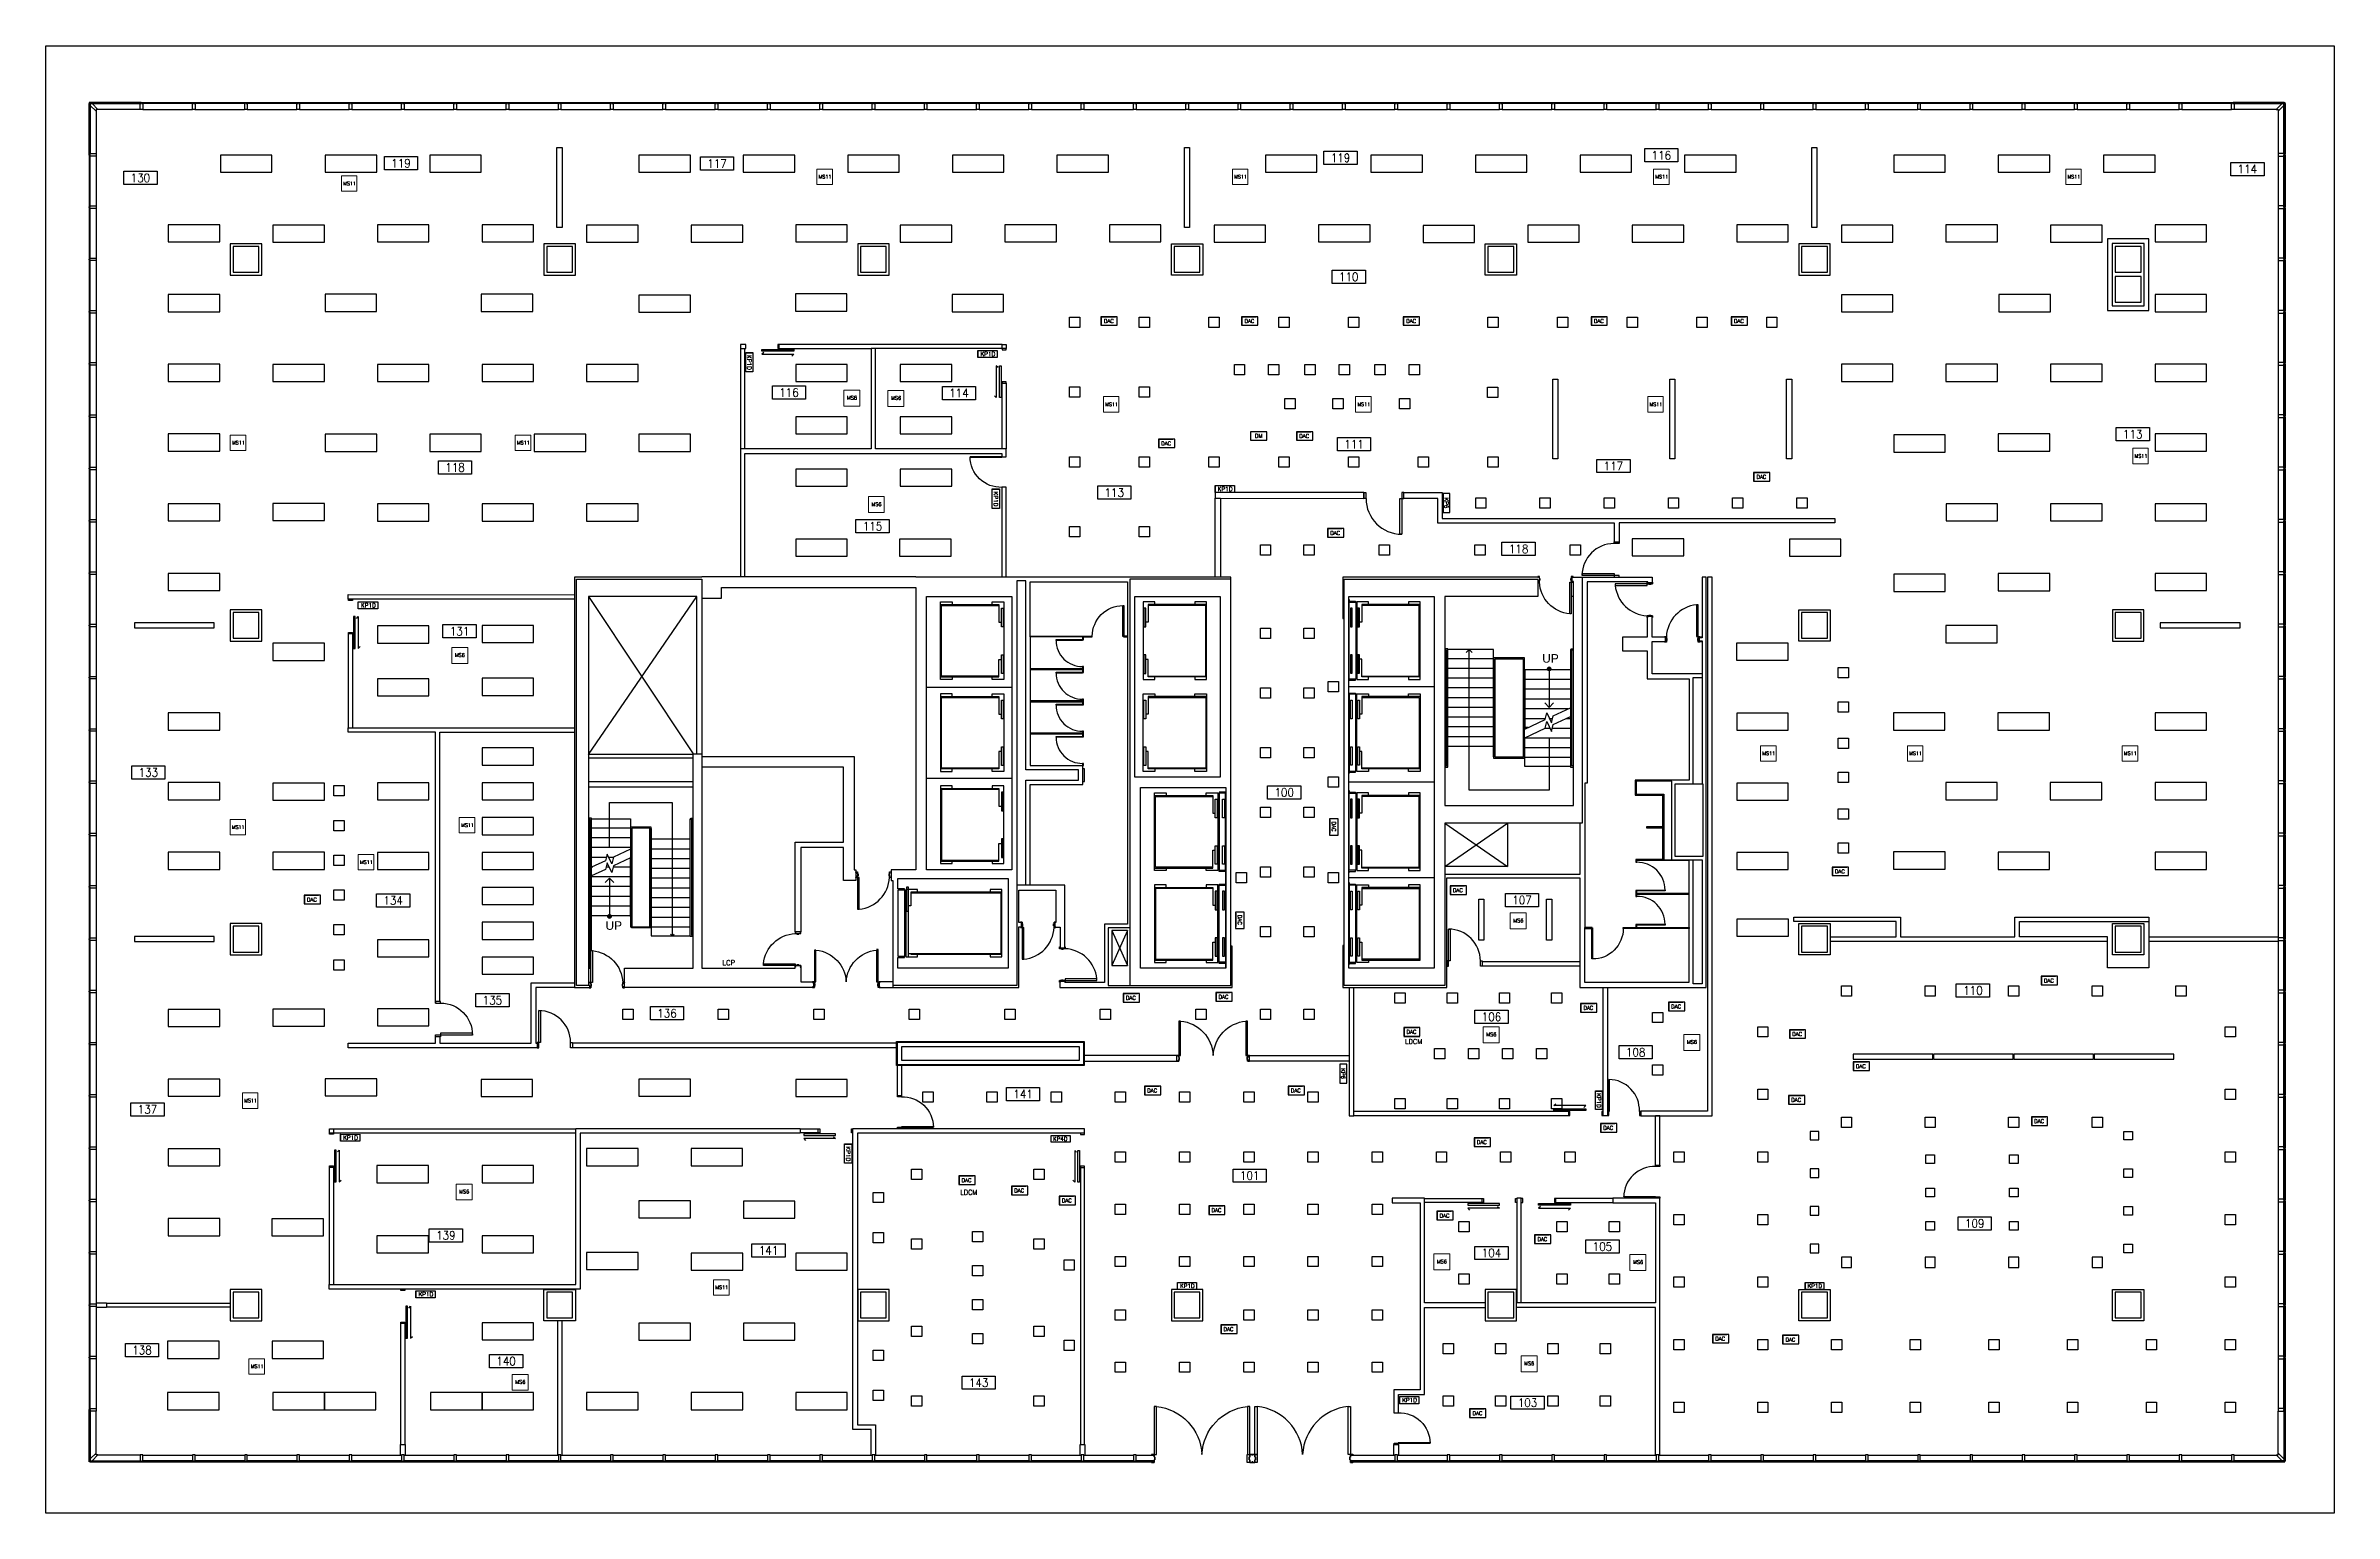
# Model space of a CAD drawing. Header units: feet. Extents: x 0 to 2667, y 0 to 1710.
import ezdxf
from ezdxf.enums import TextEntityAlignment as Align

# ---------------------------------------------------------------- set-up
doc = ezdxf.new("R2010")
doc.units = ezdxf.units.FT
doc.header["$LTSCALE"] = 400
doc.header["$MEASUREMENT"] = 0
doc.set_wipeout_variables(frame=1)
doc.layers.get('0').update_dxf_attribs({"color": 255})
for name, color, linetype in [('Doors', 7, 'Continuous'), ('FLT-FIXTURES', 3, 'Continuous'), ('FLT-PERIPHERALS', 6, 'Continuous')]:
    doc.layers.add(name, color=color, linetype=linetype)
doc.styles.add('Arial', font='arial.ttf')
doc.styles.add('MB M light', font='romans.shx', dxfattribs={"width": 0.9})
doc.styles.add('SIMPLEX', font='simplex.shx')
doc.styles.get("Standard").update_dxf_attribs({"font": 'romans.shx'})

# ---------------------------------------------------------------- blocks, each defined once
blk = doc.blocks.new('FLT-LDCM')
blk.add_wipeout([(0, 10), (19, 10), (19, 0), (0, 0)]).dxf.layer = 'FLT-FIXTURES'
at = {"layer": 'FLT-FIXTURES', "insert": (1.3, 7.2), "char_height": 4.5, "attachment_point": 1, "bg_fill": 2}
blk.add_mtext('LDCM', dxfattribs=at)
blk = doc.blocks.new('Door')
for p, q in [((-523, 78), (-473, 78)), ((-523, 66), (-523, 78)), ((-513, 66), (-523, 66)), ((-520, 75), (-520, 69)), ((-476, 75), (-520, 75)), ((-520, 69), (-513, 69)), ((-513, 69), (-513, 66)), ((-476, 26), (-476, 75)), ((-463, 26), (-476, 26)), ((-473, 78), (-473, 29)), ((-473, 29), (-460, 29)), ((-463, -26), (-463, 26)), ((-460, 29), (-460, -29)), ((428, 29), (441, 29)), ((428, -29), (428, 29)), ((431, 26), (431, -26)), ((444, 26), (431, 26)), ((441, 78), (491, 78)), ((441, 29), (441, 78)), ((444, 75), (444, 26)), ((488, 75), (444, 75)), ((481, 69), (488, 69)), ((481, 66), (481, 69)), ((491, 66), (481, 66)), ((488, 69), (488, 75)), ((491, 78), (491, 66)), ((-523, -66), (-513, -66)), ((-523, -78), (-523, -66)), ((-473, -78), (-523, -78)), ((-520, -69), (-520, -75)), ((-513, -69), (-520, -69)), ((-520, -75), (-476, -75)), ((-513, -66), (-513, -69)), ((-476, -26), (-463, -26)), ((-476, -75), (-476, -26)), ((-460, -29), (-473, -29)), ((-473, -29), (-473, -78)), ((-428, -78), (-473, -78)), ((-473, -78), (-473, -992)), ((-428, -992), (-428, -78)), ((441, -29), (428, -29)), ((431, -26), (444, -26)), ((441, -78), (441, -29)), ((491, -78), (441, -78)), ((444, -26), (444, -75)), ((444, -75), (488, -75)), ((481, -66), (491, -66)), ((481, -69), (481, -66)), ((488, -69), (481, -69)), ((488, -75), (488, -69)), ((491, -66), (491, -78)), ((-473, -992), (-428, -992))]:
    blk.add_line(p, q)
blk.add_arc((-524, -31), 966, 275.67059, 357.2209)
blk = doc.blocks.new('Mullion-Corner')
for p, q in [((-174, 174), (-227, 174)), ((-227, 174), (-59, 6)), ((-6, 59), (-174, 227)), ((-174, 227), (-174, 174)), ((-59, 6), (-6, 6)), ((-6, 6), (-6, 59))]:
    blk.add_line(p, q)
blk.add_lwpolyline([(26, -26), (0, -26), (0, 0), (26, 0)], close=True)
blk = doc.blocks.new('Mullion')
for p, q in [((-37.5, 6), (-37.5, 174)), ((-37.5, 174), (37.5, 174)), ((-9.5, 6), (-37.5, 6)), ((-9.5, -26), (-9.5, 6)), ((37.5, 6), (9.5, 6)), ((9.5, 6), (9.5, -26)), ((37.5, 174), (37.5, 6)), ((9.5, -26), (-9.5, -26))]:
    blk.add_line(p, q)
blk = doc.blocks.new('RecMullion')
for p, q in [((74048, -15082), (74048, -16507)), ((74216, -16507), (74216, -15082))]:
    blk.add_line(p, q)
blk = doc.blocks.new('MB M room tag')
at = {"style": 'MB M light', "width": 0.9}
for tag, p in [('ROOM2', (0, 8.07)), ('AREA2', (0, -4.24))]:
    blk.add_attdef(tag, text='', height=1.75, dxfattribs=at).set_placement(p, align=Align.MIDDLE)
blk.add_wipeout([(-4.76, 3.81), (-4.76, 0), (4.76, 0), (4.76, 3.81)])
blk.add_lwpolyline([(-4.76, 3.81), (4.76, 3.81), (4.76, 0), (-4.76, 0)], close=True)
blk.add_attdef('0000', text='', height=2.41, dxfattribs=at).set_placement((0, 1.9), align=Align.MIDDLE_CENTER)
for tag, p in [('ROOM1', (0, 5.5)), ('AREA1', (0, -1.67))]:
    blk.add_attdef(tag, text='', height=1.75, dxfattribs=at).set_placement(p, align=Align.MIDDLE)
blk = doc.blocks.new('36 INCH DOOR')
at = {"layer": 'Doors'}
for points in [[(165413, 116883), (165413, 117798), (165463, 117798), (165463, 116883)], [(165413, 116883), (165363, 116883), (165363, 116733), (165413, 116733)], [(166327, 116883), (166377, 116883), (166377, 116733), (166327, 116733)]]:
    blk.add_lwpolyline(points, close=True, dxfattribs=at)
blk.add_arc((165411, 116882), 915, 0.02657, 89.97343, dxfattribs=at)
blk = doc.blocks.new('GLASS DOOR 36')
at = {"layer": 'Doors'}
blk.add_lwpolyline([(165364, 113193), (165364, 114107), (165374, 114107), (165374, 113193)], close=True, dxfattribs=at)
blk.add_arc((165355, 113225), 883, 357.9321, 89.45352, dxfattribs=at)
blk = doc.blocks.new('FLT-A')
at = {"layer": 'FLT-FIXTURES'}
blk.add_lwpolyline([(0, 20), (60, 20), (60, 0), (0, 0)], close=True, dxfattribs=at)
blk = doc.blocks.new('FLT-LT1')
at = {"layer": 'FLT-FIXTURES'}
blk.add_lwpolyline([(0, 6), (93, 6), (93, 0), (0, 0)], close=True, dxfattribs=at)
blk = doc.blocks.new('FLT-LT10-DUMMY')
at = {"layer": 'FLT-FIXTURES'}
blk.add_lwpolyline([(0, 12), (12, 12), (12, 0), (0, 0)], close=True, dxfattribs=at)
blk = doc.blocks.new('FLT-MS12')
at = {"layer": 'FLT-PERIPHERALS', "lineweight": 0}
blk.add_lwpolyline([(0, 0), (18.1, 0), (18.1, 18), (0, 18)], close=True, dxfattribs=at)
at = {"layer": 'FLT-PERIPHERALS', "insert": (2.1, 11.2), "char_height": 4.14, "attachment_point": 1, "style": 'SIMPLEX'}
blk.add_mtext('MS11', dxfattribs=at)
blk = doc.blocks.new('FLT-DAC')
at = {"layer": 'FLT-FIXTURES', "insert": (3.2, 7.2), "char_height": 4.5, "attachment_point": 1, "bg_fill": 2}
blk.add_mtext('DAC', dxfattribs=at)
at = {"layer": 'FLT-FIXTURES'}
blk.add_lwpolyline([(0, 0), (19, 0), (19, 10), (0, 10)], close=True, dxfattribs=at)
blk = doc.blocks.new('FLT-MS6')
at = {"layer": 'FLT-PERIPHERALS', "lineweight": 0}
blk.add_lwpolyline([(0, 0), (18.6, 0), (18.6, 18.6), (0, 18.6)], close=True, dxfattribs=at)
at = {"layer": 'FLT-PERIPHERALS', "insert": (3.6, 11.9), "char_height": 4.27, "attachment_point": 1, "style": 'SIMPLEX'}
blk.add_mtext('MS6', dxfattribs=at)
blk = doc.blocks.new('FLT-KP1D')
at = {"layer": 'FLT-PERIPHERALS', "insert": (3.1, 6.6), "char_height": 4.87, "attachment_point": 1, "bg_fill": 2}
blk.add_mtext('KP1D', dxfattribs=at)
at = {"layer": 'FLT-PERIPHERALS'}
blk.add_lwpolyline([(0, 8.3), (22.7, 8.3), (22.7, 0), (0, 0)], close=True, dxfattribs=at)
blk = doc.blocks.new('FLT-KP2D')
at = {"layer": 'FLT-PERIPHERALS', "insert": (3, 6.4), "char_height": 4.72, "attachment_point": 1, "bg_fill": 2}
blk.add_mtext('KP1D', dxfattribs=at)
at = {"layer": 'FLT-PERIPHERALS'}
blk.add_lwpolyline([(0, 8), (22, 8), (22, 0), (0, 0)], close=True, dxfattribs=at)
blk = doc.blocks.new('FLT-KP4D')
at = {"layer": 'FLT-PERIPHERALS'}
blk.add_lwpolyline([(0, 8), (22, 8), (22, 0), (0, 0)], close=True, dxfattribs=at)
blk.add_text('KP4D', height=4.72, dxfattribs=at).set_placement((2, 1.6))
blk = doc.blocks.new('FLT-KP6')
at = {"layer": 'FLT-PERIPHERALS', "insert": (4.6, 6.3), "char_height": 4.72, "attachment_point": 1, "bg_fill": 2}
blk.add_mtext('KP6', dxfattribs=at)
at = {"layer": 'FLT-PERIPHERALS'}
blk.add_lwpolyline([(22, 8), (0, 8), (0, 0), (22, 0)], close=True, dxfattribs=at)
blk = doc.blocks.new('FLT-DM')
at = {"layer": 'FLT-FIXTURES', "insert": (5.1, 7.4), "char_height": 4.5, "attachment_point": 1, "bg_fill": 2}
blk.add_mtext('DM', dxfattribs=at)
at = {"layer": 'FLT-FIXTURES'}
blk.add_lwpolyline([(0, 0), (19, 0), (19, 10), (0, 10)], close=True, dxfattribs=at)
blk = doc.blocks.new('FLT-LT6-DUMMY')
at = {"layer": 'FLT-FIXTURES'}
blk.add_lwpolyline([(0, 12), (12, 12), (12, 0), (0, 0)], close=True, dxfattribs=at)
blk = doc.blocks.new('FLT-LT11-DUMMY')
at = {"layer": 'FLT-FIXTURES'}
blk.add_lwpolyline([(0, 12), (12, 12), (12, 0), (0, 0)], close=True, dxfattribs=at)
blk = doc.blocks.new('FLT-LT5-DUMMY')
at = {"layer": 'FLT-FIXTURES'}
blk.add_lwpolyline([(0, 12), (12, 12), (12, 0), (0, 0)], close=True, dxfattribs=at)
blk = doc.blocks.new('FLT-LT2-DUMMY')
at = {"layer": 'FLT-FIXTURES'}
blk.add_lwpolyline([(0, 12), (12, 12), (12, 0), (0, 0)], close=True, dxfattribs=at)
blk = doc.blocks.new('FLT-LT3-DUMMY')
at = {"layer": 'FLT-FIXTURES'}
blk.add_lwpolyline([(0, 12), (12, 12), (12, 0), (0, 0)], close=True, dxfattribs=at)
blk = doc.blocks.new('FLT-B-DUMMY')
at = {"layer": 'FLT-FIXTURES'}
blk.add_lwpolyline([(0, 6), (48, 6), (48, 0), (0, 0)], close=True, dxfattribs=at)
blk = doc.blocks.new('FLT-LT7-DUMMY')
at = {"layer": 'FLT-FIXTURES'}
blk.add_lwpolyline([(0, 12), (12, 12), (12, 0), (0, 0)], close=True, dxfattribs=at)
blk = doc.blocks.new('FLT-LT9-DUMMY')
at = {"layer": 'FLT-FIXTURES'}
blk.add_lwpolyline([(0, 6), (93, 6), (93, 0), (0, 0)], close=True, dxfattribs=at)
blk = doc.blocks.new('FLT-LT4')
at = {"layer": 'FLT-FIXTURES'}
blk.add_lwpolyline([(0, 10), (10, 10), (10, 0), (0, 0)], close=True, dxfattribs=at)
blk = doc.blocks.new('FLT-LT8')
at = {"layer": 'FLT-FIXTURES'}
blk.add_lwpolyline([(0, 12), (12, 12), (12, 0), (0, 0)], close=True, dxfattribs=at)
blk = doc.blocks.new('FLT-LT12-DUMMY')
at = {"layer": 'FLT-FIXTURES'}
blk.add_lwpolyline([(0, 12), (12, 12), (12, 0), (0, 0)], close=True, dxfattribs=at)
blk = doc.blocks.new('Two Doors')
blk.add_lwpolyline([(-35.3, 37.1), (-37.1, 37.1), (-37.1, 0), (-35.3, 0), (-35.3, 37.1, -0.37165), (0, 0, -0.37165), (35.3, 37.1), (35.3, 0), (37.1, 0), (39.2, 0), (39.2, -0.5), (38.7, -0.5), (38.7, -0.4), (39, -0.4), (39, -0.1), (37.2, -0.1), (37.2, -2.1), (36.7, -2.1), (36.7, -4.2), (37.2, -4.2), (37.2, -6.2), (39, -6.2), (39, -6), (38.7, -6), (38.7, -5.8), (39.2, -5.8), (39.2, -6.3), (37.1, -6.3), (37.1, -4.3), (36.6, -4.3), (36.6, -2), (37.1, -2), (37.1, 0), (37.1, 37.1), (35.3, 37.1)], format="xyb")
blk.add_lwpolyline([(-37.1, -2), (-37.1, 0), (-39.2, 0), (-39.2, -0.5), (-38.7, -0.5), (-38.7, -0.4), (-39, -0.4), (-39, -0.1), (-37.2, -0.1), (-37.2, -2.1), (-36.7, -2.1), (-36.7, -4.2), (-37.2, -4.2), (-37.2, -6.2), (-39, -6.2), (-39, -6), (-38.7, -6), (-38.7, -5.8), (-39.2, -5.8), (-39.2, -6.3), (-37.1, -6.3), (-37.1, -4.3), (-36.6, -4.3), (-36.6, -2)], close=True)

msp = doc.modelspace()

# ---------------------------------------------------------------- hatches: boundary and pattern name
for points in [[(1749.8, 983.4), (1750.3, 982.4), (1751.3, 981.8), (1752.4, 981.8), (1753.4, 982.4), (1753.9, 983.4), (1753.7, 984.6), (1753, 985.4), (1751.9, 985.8), (1750.8, 985.4), (1750, 984.6)], [(654.8, 695.6), (655, 694.5), (655.8, 693.6), (656.9, 693.3), (658, 693.6), (658.7, 694.5), (658.9, 695.6), (658.4, 696.7), (657.4, 697.3), (656.3, 697.3), (655.3, 696.7)]]:
    msp.add_hatch(color=255).paths.add_polyline_path(points, flags=0)
h = msp.add_hatch(color=255)
edge = h.paths.add_edge_path(flags=0)
edge.add_arc((1751.9, 983.7), 2.03, -90, 270)
h = msp.add_hatch(color=255)
edge = h.paths.add_edge_path(flags=0)
edge.add_arc((656.9, 695.3), 2.03, -90, 270)

# ---------------------------------------------------------------- linework, layer by layer
at = {"color": 255}
for p, q in [((51.8, 1640.3), (51.8, 1584.3)), ((54, 1642.4), (109.9, 1642.4)), ((58.6, 1633.5), (58.6, 1584.3)), ((109.9, 1635.6), (60.8, 1635.6)), ((2605.8, 1642.4), (2549.9, 1642.4)), ((2599, 1635.6), (2549.9, 1635.6)), ((2601.2, 1633.5), (2601.2, 1584.3)), ((632.5, 1068.2), (754.3, 884.9)), ((1780.3, 1068.2), (1777.7, 1068.2)), ((1633.8, 996.1), (1687, 996.1)), ((1125.7, 962.1), (1026.2, 962.1)), ((1618, 963), (1518.5, 963)), ((1633.8, 984.7), (1687, 984.7)), ((1633.8, 973.4), (1687, 973.4)), ((1633.8, 962), (1687, 962)), ((1776.6, 971.3), (1723.4, 971.3)), ((1633.8, 950.6), (1687, 950.6)), ((1633.8, 939.2), (1687, 939.2)), ((1776.6, 960), (1723.4, 960)), ((1776.6, 948.6), (1723.4, 948.6)), ((1774.1, 937.2), (1723.4, 937.2)), ((1751.9, 939), (1746.8, 944.1)), ((1633.8, 927.9), (1687, 927.9)), ((1633.8, 916.5), (1687, 916.5)), ((1747.5, 925.8), (1723.4, 925.8)), ((1752.9, 914.5), (1747.1, 914.5)), ((1755.7, 925.8), (1752.3, 925.8)), ((1776.6, 914.5), (1755.4, 914.5)), ((1776.6, 925.8), (1771.5, 925.8)), ((1633.8, 905.1), (1687, 905.1)), ((1633.8, 893.8), (1687, 893.8)), ((1723.4, 881.4), (1722.9, 881.4)), ((1776.6, 903.1), (1723.4, 903.1)), ((1776.6, 891.7), (1723.4, 891.7)), ((1776.6, 880.4), (1723.4, 880.4)), ((1125.7, 855.9), (1026.2, 855.9)), ((1618, 851.7), (1518.5, 851.7)), ((1630.2, 804.2), (1703.3, 753.4)), ((636.1, 798.7), (681.2, 798.7)), ((636.1, 787.3), (681.2, 787.3)), ((636.1, 776), (681.2, 776)), ((681.2, 797.7), (681.6, 797.7)), ((750.7, 785.3), (705.6, 785.3)), ((750.7, 773.9), (705.6, 773.9)), ((636.1, 764.6), (653.3, 764.6)), ((636.1, 753.2), (637.3, 753.2)), ((653, 753.2), (656.4, 753.2)), ((655.8, 764.6), (661.6, 764.6)), ((661.2, 753.2), (681.2, 753.2)), ((750.7, 762.6), (705.6, 762.6)), ((750.7, 751.2), (705.6, 751.2)), ((636.1, 741.9), (681.2, 741.9)), ((636.1, 730.5), (681.2, 730.5)), ((656.9, 740), (661.9, 735)), ((750.7, 739.8), (705.6, 739.8)), ((750.7, 728.5), (705.6, 728.5)), ((1618, 740.4), (1518.5, 740.4)), ((1914.7, 721.2), (1914.7, 682.5)), ((636.1, 719.1), (681.2, 719.1)), ((636.1, 707.7), (681.2, 707.7)), ((636.1, 696.4), (681.2, 696.4)), ((750.7, 717.1), (705.6, 717.1)), ((750.7, 705.7), (705.6, 705.7)), ((750.7, 694.3), (705.6, 694.3)), ((750.7, 683), (705.6, 683)), ((1242.1, 678.9), (1260.4, 638.3)), ((1260.4, 678.9), (1242.1, 638.3)), ((632.5, 635.2), (635.1, 635.2)), ((997.5, 521.6), (992.2, 521.6)), ((1880.9, 463.2), (1875.6, 463.2)), ((596.2, 224.2), (596.2, 67.8)), ((601.5, 224.2), (601.5, 67.8)), ((51.8, 119.1), (51.8, 63.2)), ((58.6, 70), (58.6, 119.1)), ((2601.2, 70), (2601.2, 119.1)), ((2608, 119.1), (2608, 63.2)), ((54, 61), (109.9, 61)), ((109.9, 67.8), (60.8, 67.8)), ((1270.5, 67.8), (1291.3, 67.8)), ((1291.3, 61), (1270.5, 61)), ((1520.3, 67.8), (1572.1, 67.8)), ((1572.1, 61), (1520.5, 61)), ((2549.9, 67.8), (2599, 67.8)), ((2605.8, 61), (2549.9, 61))]:
    msp.add_line(p, q, dxfattribs=at)
for points in [[(51.6, 1643.7), (51.6, 1583.2), (50.5, 1583.2), (50.5, 1642.7), (111, 1642.7), (111, 1643.7)], [(111.8, 1643.7), (172, 1643.7), (172, 1642.7), (111.8, 1642.7)], [(172.7, 1643.7), (232.9, 1643.7), (232.9, 1642.7), (172.7, 1642.7)], [(233.7, 1643.7), (293.8, 1643.7), (293.8, 1642.7), (233.7, 1642.7)], [(294.6, 1643.7), (354.7, 1643.7), (354.7, 1642.7), (294.6, 1642.7)], [(355.5, 1643.7), (415.7, 1643.7), (415.7, 1642.7), (355.5, 1642.7)], [(416.4, 1643.7), (476.6, 1643.7), (476.6, 1642.7), (416.4, 1642.7)], [(477.4, 1643.7), (537.5, 1643.7), (537.5, 1642.7), (477.4, 1642.7)], [(538.3, 1643.7), (598.4, 1643.7), (598.4, 1642.7), (538.3, 1642.7)], [(599.2, 1643.7), (659.4, 1643.7), (659.4, 1642.7), (599.2, 1642.7)], [(660.1, 1643.7), (720.3, 1643.7), (720.3, 1642.7), (660.1, 1642.7)], [(721.1, 1643.7), (781.2, 1643.7), (781.2, 1642.7), (721.1, 1642.7)], [(782, 1643.7), (842.1, 1643.7), (842.1, 1642.7), (782, 1642.7)], [(842.9, 1643.7), (903.1, 1643.7), (903.1, 1642.7), (842.9, 1642.7)], [(903.8, 1643.7), (964, 1643.7), (964, 1642.7), (903.8, 1642.7)], [(964.7, 1643.7), (1024.9, 1643.7), (1024.9, 1642.7), (964.7, 1642.7)], [(1025.7, 1643.7), (1085.8, 1643.7), (1085.8, 1642.7), (1025.7, 1642.7)], [(1086.6, 1643.7), (1146.7, 1643.7), (1146.7, 1642.7), (1086.6, 1642.7)], [(1147.5, 1643.7), (1207.7, 1643.7), (1207.7, 1642.7), (1147.5, 1642.7)], [(1208.4, 1643.7), (1268.6, 1643.7), (1268.6, 1642.7), (1208.4, 1642.7)], [(1269.4, 1643.7), (1329.5, 1643.7), (1329.5, 1642.7), (1269.4, 1642.7)], [(1330.3, 1643.7), (1390.4, 1643.7), (1390.4, 1642.7), (1330.3, 1642.7)], [(1391.2, 1643.7), (1451.4, 1643.7), (1451.4, 1642.7), (1391.2, 1642.7)], [(1452.1, 1643.7), (1512.3, 1643.7), (1512.3, 1642.7), (1452.1, 1642.7)], [(1513.1, 1643.7), (1573.2, 1643.7), (1573.2, 1642.7), (1513.1, 1642.7)], [(1574, 1643.7), (1634.1, 1643.7), (1634.1, 1642.7), (1574, 1642.7)], [(1634.9, 1643.7), (1695.1, 1643.7), (1695.1, 1642.7), (1634.9, 1642.7)], [(1695.8, 1643.7), (1756, 1643.7), (1756, 1642.7), (1695.8, 1642.7)], [(1756.8, 1643.7), (1816.9, 1643.7), (1816.9, 1642.7), (1756.8, 1642.7)], [(1817.7, 1643.7), (1877.8, 1643.7), (1877.8, 1642.7), (1817.7, 1642.7)], [(1878.6, 1643.7), (1938.8, 1643.7), (1938.8, 1642.7), (1878.6, 1642.7)], [(1939.5, 1643.7), (1999.7, 1643.7), (1999.7, 1642.7), (1939.5, 1642.7)], [(2000.4, 1643.7), (2060.6, 1643.7), (2060.6, 1642.7), (2000.4, 1642.7)], [(2061.4, 1643.7), (2121.5, 1643.7), (2121.5, 1642.7), (2061.4, 1642.7)], [(2122.3, 1643.7), (2182.4, 1643.7), (2182.4, 1642.7), (2122.3, 1642.7)], [(2183.2, 1643.7), (2243.4, 1643.7), (2243.4, 1642.7), (2183.2, 1642.7)], [(2244.1, 1643.7), (2304.3, 1643.7), (2304.3, 1642.7), (2244.1, 1642.7)], [(2305.1, 1643.7), (2365.2, 1643.7), (2365.2, 1642.7), (2305.1, 1642.7)], [(2366, 1643.7), (2426.1, 1643.7), (2426.1, 1642.7), (2366, 1642.7)], [(2426.9, 1643.7), (2487.1, 1643.7), (2487.1, 1642.7), (2426.9, 1642.7)], [(2487.8, 1643.7), (2548, 1643.7), (2548, 1642.7), (2487.8, 1642.7)], [(2609.3, 1642.7), (2609.3, 1583.2), (2608.2, 1583.2), (2608.2, 1643.7), (2548.8, 1643.7), (2548.8, 1642.7)], [(50.5, 1582.4), (50.5, 1522.3), (51.6, 1522.3), (51.6, 1582.4)], [(2609.3, 1582.4), (2609.3, 1522.3), (2608.2, 1522.3), (2608.2, 1582.4)], [(50.5, 1521.5), (50.5, 1461.3), (51.6, 1461.3), (51.6, 1521.5)], [(2609.3, 1521.5), (2609.3, 1461.3), (2608.2, 1461.3), (2608.2, 1521.5)], [(215, 1442.7), (251.6, 1442.7), (251.6, 1479.2), (215, 1479.2)], [(248.3, 1476), (218.2, 1476), (218.2, 1445.9), (248.3, 1445.9)], [(580.5, 1479.2), (580.5, 1442.7), (617.1, 1442.7), (617.1, 1479.2)], [(613.8, 1476), (583.8, 1476), (583.8, 1445.9), (613.8, 1445.9)], [(982.6, 1479.2), (946.1, 1479.2), (946.1, 1442.7), (982.6, 1442.7)], [(979.4, 1476), (949.3, 1476), (949.3, 1445.9), (979.4, 1445.9)], [(1348.2, 1479.2), (1348.2, 1442.7), (1311.6, 1442.7), (1311.6, 1479.2)], [(1344.9, 1476), (1314.9, 1476), (1314.9, 1445.9), (1344.9, 1445.9)], [(1713.7, 1479.2), (1713.7, 1442.7), (1677.2, 1442.7), (1677.2, 1479.2)], [(1710.5, 1476), (1680.4, 1476), (1680.4, 1445.9), (1710.5, 1445.9)], [(2079.3, 1479.2), (2042.7, 1479.2), (2042.7, 1442.7), (2079.3, 1442.7)], [(2076, 1476), (2046, 1476), (2046, 1445.9), (2076, 1445.9)], [(2402.6, 1484.9), (2402.6, 1401.4), (2450.5, 1401.4), (2450.5, 1484.9)], [(2407.8, 1479.6), (2407.8, 1406.7), (2445.2, 1406.7), (2445.2, 1479.6)], [(2441.6, 1476), (2411.5, 1476), (2411.5, 1445.9), (2441.6, 1445.9)], [(50.5, 1460.6), (50.5, 1400.4), (51.6, 1400.4), (51.6, 1460.6)], [(2441.6, 1441), (2411.5, 1441), (2411.5, 1411), (2441.6, 1411)], [(2609.3, 1460.6), (2609.3, 1400.4), (2608.2, 1400.4), (2608.2, 1460.6)], [(50.5, 1399.6), (50.5, 1339.5), (51.6, 1339.5), (51.6, 1399.6)], [(2609.3, 1399.6), (2609.3, 1339.5), (2608.2, 1339.5), (2608.2, 1399.6)], [(815.9, 1361.8), (809.7, 1361.8), (809.7, 1357.1), (815.9, 1357.1)], [(854.6, 1361.8), (853.1, 1361.8), (853.1, 1357.1), (854.6, 1357.1)], [(1114.3, 1361.8), (1119, 1361.8), (1119, 1357.1), (1114.3, 1357.1)], [(50.5, 1338.7), (50.5, 1278.6), (51.6, 1278.6), (51.6, 1338.7)], [(834.5, 1354), (834.5, 1356.1), (871.6, 1356.1), (871.6, 1354)], [(1111.2, 1337), (1113.3, 1337), (1113.3, 1299.9), (1111.2, 1299.9)], [(1119, 1355.5), (1119, 1357.1), (1114.3, 1357.1), (1114.3, 1355.5)], [(2609.3, 1338.7), (2609.3, 1278.6), (2608.2, 1278.6), (2608.2, 1338.7)], [(1119, 1316.9), (1119, 1318.4), (1114.3, 1318.4), (1114.3, 1316.9)], [(50.5, 1277.8), (50.5, 1217.6), (51.6, 1217.6), (51.6, 1277.8)], [(2609.3, 1277.8), (2609.3, 1217.6), (2608.2, 1217.6), (2608.2, 1277.8)], [(50.5, 1216.9), (50.5, 1156.7), (51.6, 1156.7), (51.6, 1216.9)], [(2609.3, 1216.9), (2609.3, 1156.7), (2608.2, 1156.7), (2608.2, 1216.9)], [(50.5, 1156), (50.5, 1095.8), (51.6, 1095.8), (51.6, 1156)], [(2609.3, 1156), (2609.3, 1095.8), (2608.2, 1095.8), (2608.2, 1156)], [(50.5, 1095), (50.5, 1034.9), (51.6, 1034.9), (51.6, 1095)], [(2609.3, 1095), (2609.3, 1034.9), (2608.2, 1034.9), (2608.2, 1095)], [(1026.2, 749.8), (1026.2, 1068.2), (1125.7, 1068.2), (1125.7, 749.8)], [(1368.6, 1068.2), (1368.6, 857.8), (1269.1, 857.8), (1269.1, 1068.2)], [(1941.8, 1090.8), (1936.5, 1090.8), (1936.5, 468.5), (1858.5, 468.5), (1858.5, 463.2), (1941.8, 463.2)], [(248.3, 1049.5), (218.2, 1049.5), (218.2, 1019.5), (248.3, 1019.5)], [(360.5, 1044.8), (358.5, 1044.8), (358.5, 1007.7), (360.5, 1007.7)], [(1113.5, 1033), (1113.5, 1054.6), (1115.5, 1054.6), (1115.5, 1033)], [(1281.8, 1033), (1281.8, 1054.6), (1279.7, 1054.6), (1279.7, 1033)], [(1526.4, 1061.5), (1526.4, 971.8), (1518.8, 971.8), (1518.8, 1061.5)], [(1522.3, 1032.9), (1522.3, 1054.5), (1520.2, 1054.5), (1520.2, 1032.9)], [(1530.7, 1032.9), (1530.7, 1054.5), (1528.7, 1054.5), (1528.7, 1032.9)], [(2079.3, 1052.8), (2079.3, 1016.2), (2042.7, 1016.2), (2042.7, 1052.8)], [(2076, 1049.5), (2046, 1049.5), (2046, 1019.5), (2076, 1019.5)], [(2408.3, 1016.2), (2444.8, 1016.2), (2444.8, 1052.8), (2408.3, 1052.8)], [(2441.6, 1049.5), (2411.5, 1049.5), (2411.5, 1019.5), (2441.6, 1019.5)], [(50.5, 1034.1), (50.5, 974), (51.6, 974), (51.6, 1034.1)], [(1260.7, 1022), (1255.7, 1022), (1255.7, 1021), (1260.7, 1021)], [(2609.3, 1034.1), (2609.3, 974), (2608.2, 974), (2608.2, 1034.1)], [(1113.5, 978.6), (1113.5, 1000.3), (1115.5, 1000.3), (1115.5, 978.6)], [(1281.8, 978.6), (1281.8, 1000.3), (1279.7, 1000.3), (1279.7, 978.6)], [(1522.3, 978.7), (1522.3, 1000.3), (1520.2, 1000.3), (1520.2, 978.7)], [(1530.7, 978.7), (1530.7, 1000.3), (1528.7, 1000.3), (1528.7, 978.7)], [(1722.9, 997), (1722.9, 879.4), (1687.5, 879.4), (1687.5, 997)], [(1721.4, 995.5), (1721.4, 881), (1689.1, 881), (1689.1, 995.5)], [(50.5, 973.2), (50.5, 913), (51.6, 913), (51.6, 973.2)], [(1750.3, 982.4), (1751.3, 981.8), (1752.4, 981.8), (1753.4, 982.4), (1753.9, 983.4), (1753.7, 984.6), (1753, 985.4), (1751.9, 985.8), (1750.8, 985.4), (1750, 984.6), (1749.8, 983.4)], [(2609.3, 973.2), (2609.3, 913), (2608.2, 913), (2608.2, 973.2)], [(1113.5, 925.7), (1113.5, 947.4), (1115.5, 947.4), (1115.5, 925.7)], [(1281.8, 947.4), (1281.8, 925.7), (1279.7, 925.7), (1279.7, 947.4)], [(1526.4, 864.5), (1526.4, 954.2), (1518.8, 954.2), (1518.8, 864.5)], [(1522.3, 947.3), (1522.3, 925.7), (1520.2, 925.7), (1520.2, 947.3)], [(1530.7, 947.3), (1530.7, 925.7), (1528.7, 925.7), (1528.7, 947.3)], [(50.5, 912.3), (50.5, 852.1), (51.6, 852.1), (51.6, 912.3)], [(2609.3, 912.3), (2609.3, 852.1), (2608.2, 852.1), (2608.2, 912.3)], [(1113.5, 871.4), (1113.5, 893.1), (1115.5, 893.1), (1115.5, 871.4)], [(1281.8, 893.1), (1281.8, 871.4), (1279.7, 871.4), (1279.7, 893.1)], [(1522.3, 893.1), (1522.3, 871.5), (1520.2, 871.5), (1520.2, 893.1)], [(1530.7, 893.1), (1530.7, 871.5), (1528.7, 871.5), (1528.7, 893.1)], [(50.5, 851.3), (50.5, 791.2), (51.6, 791.2), (51.6, 851.3)], [(1113.5, 840.2), (1113.5, 818.5), (1115.5, 818.5), (1115.5, 840.2)], [(1362.8, 810.3), (1362.8, 832), (1364.9, 832), (1364.9, 810.3)], [(1367.2, 838.9), (1367.2, 749.2), (1374.8, 749.2), (1374.8, 838.9)], [(1371.3, 810.3), (1371.3, 832), (1373.4, 832), (1373.4, 810.3)], [(1526.4, 838.9), (1526.4, 749.2), (1518.8, 749.2), (1518.8, 838.9)], [(1522.3, 810.3), (1522.3, 832), (1520.2, 832), (1520.2, 810.3)], [(1530.7, 810.3), (1530.7, 832), (1528.7, 832), (1528.7, 810.3)], [(1898.7, 765.4), (1898.7, 849.7), (1930.8, 849.7), (1930.8, 765.4)], [(2609.3, 851.3), (2609.3, 791.2), (2608.2, 791.2), (2608.2, 851.3)], [(50.5, 790.4), (50.5, 730.3), (51.6, 730.3), (51.6, 790.4)], [(682.4, 683.4), (703.7, 683.4), (703.7, 798.2), (683.1, 798.2), (683.1, 682.7), (681.6, 682.7), (681.6, 799.8), (705.2, 799.8), (705.2, 681.9), (682.4, 681.9)], [(1113.5, 785.8), (1113.5, 764.1), (1115.5, 764.1), (1115.5, 785.8)], [(1362.8, 756.1), (1362.8, 777.8), (1364.9, 777.8), (1364.9, 756.1)], [(1371.3, 756.1), (1371.3, 777.8), (1373.4, 777.8), (1373.4, 756.1)], [(1522.3, 756.1), (1522.3, 777.8), (1520.2, 777.8), (1520.2, 756.1)], [(1530.7, 756.1), (1530.7, 777.8), (1528.7, 777.8), (1528.7, 756.1)], [(2609.3, 790.4), (2609.3, 730.3), (2608.2, 730.3), (2608.2, 790.4)], [(50.5, 729.5), (50.5, 669.3), (51.6, 669.3), (51.6, 729.5)], [(1000.8, 726.2), (1000.8, 648.7), (993.2, 648.7), (993.2, 726.2)], [(1362.8, 724.7), (1362.8, 703.1), (1364.9, 703.1), (1364.9, 724.7)], [(1367.2, 642), (1367.2, 731.7), (1374.8, 731.7), (1374.8, 642)], [(1371.3, 724.7), (1371.3, 703.1), (1373.4, 703.1), (1373.4, 724.7)], [(1526.4, 642), (1526.4, 731.7), (1518.8, 731.7), (1518.8, 642)], [(1522.3, 724.7), (1522.3, 703.1), (1520.2, 703.1), (1520.2, 724.7)], [(1530.7, 724.7), (1530.7, 703.1), (1528.7, 703.1), (1528.7, 724.7)], [(2609.3, 729.5), (2609.3, 669.3), (2608.2, 669.3), (2608.2, 729.5)], [(50.5, 668.6), (50.5, 608.4), (51.6, 608.4), (51.6, 668.6)], [(215, 650.7), (251.6, 650.7), (251.6, 687.2), (215, 687.2)], [(248.3, 684), (218.2, 684), (218.2, 653.9), (248.3, 653.9)], [(1242.1, 678.9), (1242.1, 638.3), (1260.4, 638.3), (1260.4, 678.9)], [(1362.8, 670.5), (1362.8, 648.9), (1364.9, 648.9), (1364.9, 670.5)], [(1371.3, 670.5), (1371.3, 648.9), (1373.4, 648.9), (1373.4, 670.5)], [(1522.3, 670.5), (1522.3, 648.9), (1520.2, 648.9), (1520.2, 670.5)], [(1530.7, 670.5), (1530.7, 648.9), (1528.7, 648.9), (1528.7, 670.5)], [(1793.1, 681.4), (1802, 681.4), (1802, 682.5), (1793.1, 682.5)], [(2079.3, 687.2), (2079.3, 650.7), (2042.7, 650.7), (2042.7, 687.2)], [(2076, 684), (2046, 684), (2046, 653.9), (2076, 653.9)], [(2408.3, 687.2), (2444.8, 687.2), (2444.8, 650.7), (2408.3, 650.7)], [(2441.6, 684), (2411.5, 684), (2411.5, 653.9), (2441.6, 653.9)], [(2609.3, 668.6), (2609.3, 608.4), (2608.2, 608.4), (2608.2, 668.6)], [(50.5, 607.6), (50.5, 547.5), (51.6, 547.5), (51.6, 607.6)], [(2609.3, 607.6), (2609.3, 547.5), (2608.2, 547.5), (2608.2, 607.6)], [(50.5, 546.7), (50.5, 486.6), (51.6, 486.6), (51.6, 546.7)], [(992.3, 549), (1209.3, 549), (1209.3, 522.4), (992.3, 522.4)], [(2609.3, 546.7), (2609.3, 486.6), (2608.2, 486.6), (2608.2, 546.7)], [(50.5, 485.8), (50.5, 425.6), (51.6, 425.6), (51.6, 485.8)], [(992.5, 486.8), (997.2, 486.8), (997.2, 485.2), (992.5, 485.2)], [(2609.3, 485.8), (2609.3, 425.6), (2608.2, 425.6), (2608.2, 485.8)], [(1794.5, 471.3), (1794.5, 469.2), (1757.4, 469.2), (1757.4, 471.3)], [(920.3, 440.1), (920.3, 442.2), (883.2, 442.2), (883.2, 440.1)], [(900.2, 447.9), (901.8, 447.9), (901.8, 443.2), (900.2, 443.2)], [(992.5, 449.8), (997.2, 449.8), (997.2, 448.2), (992.5, 448.2)], [(1210.4, 441.4), (1210.4, 442.9), (1205.7, 442.9), (1205.7, 441.4)], [(50.5, 424.9), (50.5, 364.7), (51.6, 364.7), (51.6, 424.9)], [(338.4, 423.2), (336.3, 423.2), (336.3, 386), (338.4, 386)], [(1202.6, 422.8), (1204.7, 422.8), (1204.7, 385.7), (1202.6, 385.7)], [(1210.4, 402.7), (1210.4, 404.3), (1205.7, 404.3), (1205.7, 402.7)], [(1875.9, 405.5), (1880.6, 405.5), (1880.6, 404), (1875.9, 404)], [(2609.3, 424.9), (2609.3, 364.7), (2608.2, 364.7), (2608.2, 424.9)], [(50.5, 363.9), (50.5, 303.8), (51.6, 303.8), (51.6, 363.9)], [(1694, 358.9), (1694, 361), (1656.9, 361), (1656.9, 358.9)], [(1673.9, 366.7), (1675.5, 366.7), (1675.5, 362), (1673.9, 362)], [(1739.5, 358.9), (1739.5, 361), (1776.6, 361), (1776.6, 358.9)], [(1759.6, 366.7), (1758.1, 366.7), (1758.1, 362), (1759.6, 362)], [(2609.3, 363.9), (2609.3, 303.8), (2608.2, 303.8), (2608.2, 363.9)], [(50.5, 303), (50.5, 242.9), (51.6, 242.9), (51.6, 303)], [(2609.3, 303), (2609.3, 242.9), (2608.2, 242.9), (2608.2, 303)], [(50.5, 242.1), (50.5, 181.9), (51.6, 181.9), (51.6, 242.1)], [(248.3, 257.5), (218.2, 257.5), (218.2, 227.5), (248.3, 227.5)], [(421.5, 241.1), (419.4, 241.1), (419.4, 203.9), (421.5, 203.9)], [(617.1, 260.8), (617.1, 224.2), (580.5, 224.2), (580.5, 260.8)], [(613.8, 257.5), (583.8, 257.5), (583.8, 227.5), (613.8, 227.5)], [(946.1, 224.2), (982.6, 224.2), (982.6, 260.8), (946.1, 260.8)], [(979.4, 257.5), (949.3, 257.5), (949.3, 227.5), (979.4, 227.5)], [(1348.2, 224.2), (1348.2, 260.8), (1311.6, 260.8), (1311.6, 224.2)], [(1713.7, 260.8), (1677.2, 260.8), (1677.2, 224.2), (1713.7, 224.2)], [(1710.5, 257.5), (1680.4, 257.5), (1680.4, 227.5), (1710.5, 227.5)], [(2079.3, 260.8), (2079.3, 224.2), (2042.7, 224.2), (2042.7, 260.8)], [(2444.8, 260.8), (2444.8, 224.2), (2408.3, 224.2), (2408.3, 260.8)], [(2441.6, 257.5), (2411.5, 257.5), (2411.5, 227.5), (2441.6, 227.5)], [(2609.3, 242.1), (2609.3, 181.9), (2608.2, 181.9), (2608.2, 242.1)], [(50.5, 181.2), (50.5, 121), (51.6, 121), (51.6, 181.2)], [(2609.3, 181.2), (2609.3, 121), (2608.2, 121), (2608.2, 181.2)], [(111, 60.8), (50.5, 60.8), (50.5, 120.3), (51.6, 120.3), (51.6, 59.7), (111, 59.7)], [(2609.3, 60.8), (2548.8, 60.8), (2548.8, 59.7), (2608.2, 59.7), (2608.2, 120.3), (2609.3, 120.3)], [(111.8, 59.7), (172, 59.7), (172, 60.8), (111.8, 60.8)], [(172.7, 59.7), (232.9, 59.7), (232.9, 60.8), (172.7, 60.8)], [(233.7, 59.7), (293.8, 59.7), (293.8, 60.8), (233.7, 60.8)], [(294.6, 59.7), (354.7, 59.7), (354.7, 60.8), (294.6, 60.8)], [(355.5, 59.7), (415.7, 59.7), (415.7, 60.8), (355.5, 60.8)], [(416.4, 59.7), (476.6, 59.7), (476.6, 60.8), (416.4, 60.8)], [(477.4, 59.7), (537.5, 59.7), (537.5, 60.8), (477.4, 60.8)], [(538.3, 59.7), (598.4, 59.7), (598.4, 60.8), (538.3, 60.8)], [(599.2, 59.7), (659.4, 59.7), (659.4, 60.8), (599.2, 60.8)], [(660.1, 59.7), (720.3, 59.7), (720.3, 60.8), (660.1, 60.8)], [(721.1, 59.7), (781.2, 59.7), (781.2, 60.8), (721.1, 60.8)], [(782, 59.7), (842.1, 59.7), (842.1, 60.8), (782, 60.8)], [(842.9, 59.7), (903.1, 59.7), (903.1, 60.8), (842.9, 60.8)], [(903.8, 59.7), (964, 59.7), (964, 60.8), (903.8, 60.8)], [(964.7, 59.7), (1024.9, 59.7), (1024.9, 60.8), (964.7, 60.8)], [(1025.7, 59.7), (1085.8, 59.7), (1085.8, 60.8), (1025.7, 60.8)], [(1086.6, 59.7), (1146.7, 59.7), (1146.7, 60.8), (1086.6, 60.8)], [(1147.5, 59.7), (1207.7, 59.7), (1207.7, 60.8), (1147.5, 60.8)], [(1208.4, 59.7), (1268.6, 59.7), (1268.6, 60.8), (1208.4, 60.8)], [(1400.1, 68.6), (1411.7, 68.6), (1411.7, 59.1), (1400.1, 59.1)], [(1574, 59.7), (1634.1, 59.7), (1634.1, 60.8), (1574, 60.8)], [(1634.9, 59.7), (1695.1, 59.7), (1695.1, 60.8), (1634.9, 60.8)], [(1695.8, 59.7), (1756, 59.7), (1756, 60.8), (1695.8, 60.8)], [(1756.8, 59.7), (1816.9, 59.7), (1816.9, 60.8), (1756.8, 60.8)], [(1817.7, 59.7), (1877.8, 59.7), (1877.8, 60.8), (1817.7, 60.8)], [(1878.6, 59.7), (1938.8, 59.7), (1938.8, 60.8), (1878.6, 60.8)], [(1939.5, 59.7), (1999.7, 59.7), (1999.7, 60.8), (1939.5, 60.8)], [(2000.4, 59.7), (2060.6, 59.7), (2060.6, 60.8), (2000.4, 60.8)], [(2061.4, 59.7), (2121.5, 59.7), (2121.5, 60.8), (2061.4, 60.8)], [(2122.3, 59.7), (2182.4, 59.7), (2182.4, 60.8), (2122.3, 60.8)], [(2183.2, 59.7), (2243.4, 59.7), (2243.4, 60.8), (2183.2, 60.8)], [(2244.1, 59.7), (2304.3, 59.7), (2304.3, 60.8), (2244.1, 60.8)], [(2305.1, 59.7), (2365.2, 59.7), (2365.2, 60.8), (2305.1, 60.8)], [(2366, 59.7), (2426.1, 59.7), (2426.1, 60.8), (2366, 60.8)], [(2426.9, 59.7), (2487.1, 59.7), (2487.1, 60.8), (2426.9, 60.8)], [(2487.8, 59.7), (2548, 59.7), (2548, 60.8), (2487.8, 60.8)]]:
    msp.add_lwpolyline(points, close=True, dxfattribs=at)
for points in [[(2608, 1584.3), (2608, 1640.3)], [(1114.3, 1361.8), (853.1, 1361.8)], [(809.7, 1357.1), (809.7, 1240.2)], [(814.4, 1240.2), (814.4, 1357.1)], [(836.7, 1352.6), (834.5, 1350.4), (871.6, 1350.4), (869.4, 1348.2)], [(853.1, 1357.1), (961.7, 1357.1)], [(1114.3, 1357.1), (967, 1357.1)], [(1109.8, 1334.8), (1107.6, 1337), (1107.6, 1299.9), (1105.4, 1302)], [(1114.3, 1240.2), (1114.3, 1316.9)], [(1119, 1316.9), (1119, 1240.2)], [(1119.3, 1090.8), (1119.3, 1195.4), (1114.2, 1195.4), (1114.2, 1090.8)], [(758.8, 885), (758.8, 1068.2), (632.5, 1068.2), (632.5, 614.9)], [(754.3, 884), (632.5, 884), (758.8, 1068.2)], [(1142, 731.7), (1142, 854), (1203.3, 854), (1203.3, 866.1), (1146.4, 866.1), (1146.4, 866.1), (1142, 866.1), (1142, 1086.4), (1131.4, 1086.4), (1131.4, 614.9), (987.2, 614.9)], [(1146.9, 1022), (1146.9, 1085.2), (1260.5, 1085.2), (1260.5, 1022)], [(1738.9, 1090.8), (1511.3, 1090.8), (1511.3, 1042.7), (1512.8, 1042.7)], [(215, 1016.2), (251.6, 1016.2), (251.6, 1052.8), (215, 1052.8), (215, 1016.2)], [(357.5, 1064.9), (357.5, 1063.4), (352.8, 1063.4), (352.8, 1064.9)], [(362, 1042.6), (364.2, 1044.8), (364.2, 1007.7), (366.3, 1009.9)], [(1056.3, 974.4), (1056.3, 971.4), (1042.7, 971.4), (1042.7, 1061.9), (1056.3, 1061.9), (1056.3, 1058.8)], [(1042.7, 1058.9), (1110.7, 1058.9), (1110.7, 1038.4), (1113.5, 1038.4)], [(1110.7, 975.4), (1043.7, 975.4), (1043.7, 1057.8), (1110.7, 1057.8)], [(1102.7, 1058.9), (1102.7, 1061.9), (1116.4, 1061.9), (1116.4, 971.4), (1102.7, 971.4), (1102.7, 974.4)], [(1292.5, 1058.9), (1292.5, 1061.9), (1278.8, 1061.9), (1278.8, 971.4), (1292.5, 971.4), (1292.5, 974.5)], [(1352.6, 1058.9), (1284.5, 1058.9), (1284.5, 1038.4), (1281.8, 1038.4)], [(1284.5, 975.4), (1351.6, 975.4), (1351.6, 1057.8), (1284.5, 1057.8)], [(1338.9, 974.5), (1338.9, 971.4), (1352.6, 971.4), (1352.6, 1061.9), (1338.9, 1061.9), (1338.9, 1058.8)], [(1518.6, 1064.6), (1518.6, 1062.8), (1526.3, 1062.8), (1526.3, 1061.5)], [(1541.5, 1058.8), (1541.5, 1061.9), (1527.8, 1061.9), (1527.8, 971.4), (1541.5, 971.4), (1541.5, 974.5)], [(1601.5, 1058.9), (1533.5, 1058.9), (1533.5, 1038.3), (1530.7, 1038.3)], [(1533.5, 975.4), (1600.5, 975.4), (1600.5, 1057.8), (1533.5, 1057.8)], [(1587.9, 974.5), (1587.9, 971.4), (1601.5, 971.4), (1601.5, 1061.9), (1587.9, 1061.9), (1587.9, 1058.8)], [(1866.2, 1043.8), (1866.2, 1020.7), (1837.1, 1020.7), (1837.1, 1004.9), (1866, 1004.9), (1866, 972.3), (1914.9, 972.3), (1914.9, 854.2), (1852.2, 854.2), (1852.2, 836.6), (1884, 836.6), (1884, 760.9)], [(1930.3, 977.9), (1871.8, 977.9), (1871.8, 1015.7), (1887.4, 1015.7), (1887.4, 1020.8), (1871.8, 1020.8), (1871.8, 1044.8), (1866.8, 1044.8), (1866.1, 1044.8)], [(352.8, 915.3), (352.8, 1026.2), (357.5, 1026.2), (357.5, 915.3)], [(357.5, 1024.7), (352.8, 1024.7)], [(1146.9, 1021), (1146.9, 871.1), (1209.1, 871.1), (1209.1, 873.6), (1208.1, 873.6), (1208.1, 871.1)], [(1208.1, 1017.5), (1209.1, 1017.5), (1209.1, 1021.5), (1208.1, 1021.5), (1208.1, 1017), (1177.2, 1017), (1177.2, 1018), (1208.1, 1018)], [(1260.5, 1021), (1260.5, 686.5), (1233.5, 686.5), (1233.5, 618.3), (1187.7, 618.3), (1187.7, 619.7), (1181.6, 619.7), (1181.6, 612.6), (1382.3, 612.6), (1382.3, 660.7), (1380.8, 660.7)], [(1209.1, 1021), (1219.5, 1021), (1219.5, 1022)], [(1929.6, 1020.1), (1929.6, 1020.8), (1926.6, 1020.8), (1926.6, 1015.7), (1929.6, 1015.7), (1929.6, 1016.4)], [(1926.6, 1016.4), (1930.3, 1016.4), (1930.3, 849.7)], [(1042.7, 974.4), (1110.7, 974.4), (1110.7, 994.9), (1113.5, 994.9)], [(1352.6, 974.4), (1284.5, 974.4), (1284.5, 994.9), (1281.8, 994.9)], [(1601.5, 974.4), (1533.5, 974.4), (1533.5, 995), (1530.7, 995)], [(1630.2, 869.2), (1633.8, 869.2), (1633.8, 1007.3), (1630.2, 1007.3)], [(1630.2, 870.8), (1632.2, 870.8), (1632.2, 1005.7), (1630.2, 1005.7)], [(1687.5, 881.4), (1687, 881.4), (1687, 1006.5), (1633.8, 1006.5)], [(1662.1, 1002.9), (1658.6, 1006.5), (1655.1, 1002.9)], [(1751.9, 903.1), (1751.9, 842.6), (1658.6, 842.6), (1658.6, 1006.5)], [(1780.3, 870.8), (1778.3, 870.8), (1778.3, 1006.5), (1776.6, 1006.5), (1776.6, 869.2), (1780.3, 869.2)], [(1780.3, 1005.7), (1777.4, 1005.7), (1777.4, 1007.3), (1780.3, 1007.3)], [(1208.1, 984), (1147.2, 984), (1147.2, 983), (1208.1, 983)], [(1208.1, 979.5), (1209.1, 979.5), (1209.1, 986.5), (1208.1, 986.5), (1208.1, 979), (1177.2, 979), (1177.2, 980), (1208.1, 980)], [(1208.1, 983.5), (1209.1, 983.5)], [(1518.6, 970.5), (1526.3, 970.5), (1526.3, 971.8)], [(1776.6, 982.7), (1723.4, 982.7), (1723.4, 913.6), (1747.3, 924.7), (1749.2, 932.6), (1754.5, 921.1), (1756.5, 929), (1776.6, 938.4)], [(1751.9, 985.8), (1751.9, 939), (1756.9, 944.1)], [(1919.7, 849.7), (1919.7, 973.6), (1930.3, 973.6)], [(1056.3, 951.5), (1056.3, 954.6), (1042.7, 954.6), (1042.7, 864.2), (1056.3, 864.2), (1056.3, 867.2)], [(1042.7, 951.6), (1110.7, 951.6), (1110.7, 931.1), (1113.5, 931.1)], [(1110.7, 868.2), (1043.7, 868.2), (1043.7, 950.6), (1110.7, 950.6)], [(1102.7, 951.6), (1102.7, 954.6), (1116.4, 954.6), (1116.4, 864.2), (1102.7, 864.2), (1102.7, 867.3)], [(1208.1, 946.6), (1147.2, 946.6), (1147.2, 945.5), (1208.1, 945.5)], [(1208.1, 942.1), (1209.1, 942.1), (1209.1, 948.6), (1208.1, 948.6), (1208.1, 941.6), (1177.2, 941.6), (1177.2, 942.6), (1208.1, 942.6)], [(1208.1, 946), (1209.1, 946)], [(1292.5, 867.3), (1292.5, 864.2), (1278.8, 864.2), (1278.8, 954.6), (1292.5, 954.6), (1292.5, 951.5)], [(1352.6, 951.6), (1284.5, 951.6), (1284.5, 931.1), (1281.8, 931.1)], [(1284.5, 950.6), (1351.6, 950.6), (1351.6, 868.2), (1284.5, 868.2)], [(1338.9, 951.5), (1338.9, 954.6), (1352.6, 954.6), (1352.6, 864.2), (1338.9, 864.2), (1338.9, 867.3)], [(1518.6, 955.5), (1526.3, 955.5), (1526.3, 954.2)], [(1541.5, 867.3), (1541.5, 864.2), (1527.8, 864.2), (1527.8, 954.6), (1541.5, 954.6), (1541.5, 951.5)], [(1601.5, 951.6), (1533.5, 951.6), (1533.5, 931.1), (1530.7, 931.1)], [(1533.5, 950.6), (1600.5, 950.6), (1600.5, 868.2), (1533.5, 868.2)], [(1587.9, 951.5), (1587.9, 954.6), (1601.5, 954.6), (1601.5, 864.2), (1587.9, 864.2), (1587.9, 867.3)], [(1208.1, 909.1), (1147.2, 909.1), (1147.2, 908.1), (1208.1, 908.1)], [(1208.1, 904.6), (1209.1, 904.6), (1209.1, 911.1), (1208.1, 911.1), (1208.1, 904.1), (1177.2, 904.1), (1177.2, 905.1), (1208.1, 905.1)], [(1208.1, 908.6), (1209.1, 908.6)], [(1776.6, 870), (1723.4, 870), (1723.4, 903.4), (1747.3, 914.6), (1749.2, 922.5), (1754.5, 911), (1756.5, 918.9), (1776.6, 928.3)], [(1727.5, 915.5), (1723.4, 915.5)], [(632.5, 880.1), (754.3, 880.1)], [(764.5, 881.6), (941.8, 881.6), (941.8, 749.8), (944, 749.8), (944, 737.4), (929.6, 737.4), (929.6, 775.8), (879.7, 775.8), (879.7, 677.4), (873.4, 677.4), (873.4, 782.1), (929.4, 782.1), (929.4, 869.2), (764.5, 869.2)], [(1113.5, 887.7), (1110.7, 887.7), (1110.7, 867.2), (1042.7, 867.2)], [(1352.6, 867.2), (1284.5, 867.2), (1284.5, 887.7), (1281.8, 887.7)], [(1601.5, 867.2), (1533.5, 867.2), (1533.5, 887.7), (1530.7, 887.7)], [(1146.9, 731.7), (1146.9, 849), (1208.5, 849), (1208.5, 871.1)], [(1208.5, 852.6), (1210.4, 852.6), (1210.4, 867.5), (1208.5, 867.5)], [(1518.6, 861.5), (1518.6, 863.3), (1526.3, 863.3), (1526.3, 864.5)], [(754.3, 852.1), (632.5, 852.1)], [(632.5, 846.4), (754.3, 846.4)], [(656.9, 776), (656.9, 828.2), (730, 828.2), (730, 672.6)], [(1056.3, 844.4), (1056.3, 847.4), (1042.7, 847.4), (1042.7, 756.9), (1056.3, 756.9), (1056.3, 759.9)], [(1042.7, 844.4), (1110.7, 844.4), (1110.7, 823.9), (1113.5, 823.9)], [(1110.7, 843.4), (1043.7, 843.4), (1043.7, 760.9), (1110.7, 760.9)], [(1102.7, 760), (1102.7, 756.9), (1116.4, 756.9), (1116.4, 847.4), (1102.7, 847.4), (1102.7, 844.4)], [(1305.7, 751.9), (1305.7, 748.8), (1292, 748.8), (1292, 839.3), (1305.7, 839.3), (1305.7, 836.2)], [(1292, 836.3), (1360.1, 836.3), (1360.1, 815.7), (1362.8, 815.7)], [(1360.1, 752.8), (1293.1, 752.8), (1293.1, 835.3), (1360.1, 835.3)], [(1352.1, 836.2), (1352.1, 839.3), (1365.8, 839.3), (1365.8, 748.8), (1352.1, 748.8), (1352.1, 751.9)], [(1375, 845.6), (1375, 840.2), (1367.3, 840.2), (1367.3, 838.9)], [(1518.6, 842), (1518.6, 840.2), (1526.3, 840.2), (1526.3, 838.9)], [(1541.5, 836.2), (1541.5, 839.3), (1527.8, 839.3), (1527.8, 748.8), (1541.5, 748.8), (1541.5, 751.9)], [(1601.5, 836.3), (1533.5, 836.3), (1533.5, 815.7), (1530.7, 815.7)], [(1533.5, 752.8), (1600.5, 752.8), (1600.5, 835.3), (1533.5, 835.3)], [(1587.9, 751.9), (1587.9, 748.8), (1601.5, 748.8), (1601.5, 839.3), (1587.9, 839.3), (1587.9, 836.2)], [(1894.8, 761.5), (1894.8, 852.9), (1853.3, 852.9), (1853.3, 837.9), (1885.3, 837.9), (1885.3, 761.5), (1930.3, 761.5), (1930.3, 617), (1919.7, 617), (1919.7, 761.5)], [(636.1, 655.6), (636.1, 809.9), (632.5, 809.9)], [(634.5, 635.2), (634.5, 808.3), (632.5, 808.3)], [(636.1, 809.1), (681.2, 809.1), (681.2, 773.7), (661.5, 764.5), (659.5, 756.6), (654.2, 768.1), (652.3, 760.2), (636.1, 752.7)], [(754.3, 671.8), (750.7, 671.8), (750.7, 809.1), (752.3, 809.1), (752.3, 673.4), (754.3, 673.4)], [(754.3, 808.3), (751.5, 808.3), (751.5, 809.9), (754.3, 809.9)], [(1630.2, 753.4), (1703.3, 804.2), (1703.3, 753.4), (1630.2, 753.4)], [(1787.7, 804.2), (1787.7, 744.3), (1630.2, 744.3)], [(705.2, 797.7), (705.6, 797.7), (705.6, 672.6), (750.7, 672.6)], [(1042.7, 759.9), (1110.7, 759.9), (1110.7, 780.4), (1113.5, 780.4)], [(1884, 799.8), (1865.3, 799.8), (1865.3, 798.7), (1884, 798.7)], [(681.2, 695.3), (681.2, 763.6), (661.5, 754.4), (659.5, 746.5), (654.2, 758), (652.3, 750.1), (636.1, 742.6)], [(1292, 751.8), (1360.1, 751.8), (1360.1, 772.4), (1362.8, 772.4)], [(1367.3, 731.7), (1367.3, 733), (1375, 733), (1375, 747.9), (1367.3, 747.9), (1367.3, 749.2)], [(1518.6, 746.1), (1518.6, 747.9), (1526.3, 747.9), (1526.3, 749.2)], [(1601.5, 751.8), (1533.5, 751.8), (1533.5, 772.4), (1530.7, 772.4)], [(1884, 761.9), (1853, 761.9), (1853, 758.5), (1854, 758.5), (1854, 761.9)], [(1854, 760.9), (1914.7, 760.9), (1914.7, 722.2)], [(651.8, 735), (656.9, 740), (656.9, 693.3), (658, 693.6), (658.7, 694.5), (658.9, 695.6), (658.4, 696.7), (657.4, 697.3), (656.3, 697.3), (655.3, 696.7), (654.8, 695.6), (655, 694.5), (655.8, 693.6), (656.9, 693.3)], [(987.2, 619), (971, 619), (971, 612.6), (1133.7, 612.6), (1133.7, 683.2), (1136.8, 683.2), (1136.8, 688.2), (1133.7, 688.2), (1133.7, 726), (1176.9, 726), (1176.9, 688.4), (1175.9, 688.4), (1175.9, 683), (1181.9, 683), (1181.9, 658.8), (1187.3, 658.8), (1187.3, 731.7), (1131.4, 731.7)], [(1000.7, 726.2), (1000.7, 727.5), (993, 727.5), (993, 739.6), (1121.3, 739.6), (1121.3, 635.2), (993, 635.2), (993, 647.4), (1000.7, 647.4), (1000.7, 648.7)], [(1015.9, 723.5), (1015.9, 726.6), (1002.3, 726.6), (1002.3, 648.3), (1015.9, 648.3), (1015.9, 651.3)], [(1005.2, 648.3), (1005.2, 729.3), (1003.1, 729.3), (1003.1, 701.4), (1005.2, 701.4)], [(1114.2, 723.6), (1007.9, 723.6), (1007.9, 707.9), (1005.2, 707.9)], [(1005.2, 652.3), (1113.1, 652.3), (1113.1, 722.6), (1007.9, 722.6)], [(1100.5, 651.4), (1100.5, 648.3), (1114.2, 648.3), (1114.2, 726.6), (1100.5, 726.6), (1100.5, 723.5)], [(1305.7, 729), (1305.7, 732.1), (1292, 732.1), (1292, 641.6), (1305.7, 641.6), (1305.7, 644.7)], [(1292, 729.1), (1360.1, 729.1), (1360.1, 708.5), (1362.8, 708.5)], [(1360.1, 728), (1293.1, 728), (1293.1, 645.6), (1360.1, 645.6)], [(1352.1, 644.7), (1352.1, 641.6), (1365.8, 641.6), (1365.8, 732.1), (1352.1, 732.1), (1352.1, 729)], [(1518.6, 734.8), (1518.6, 733), (1526.3, 733), (1526.3, 731.7)], [(1541.5, 644.6), (1541.5, 641.6), (1527.8, 641.6), (1527.8, 732.1), (1541.5, 732.1), (1541.5, 729)], [(1530.7, 665.2), (1533.5, 665.2), (1533.5, 644.6), (1601.5, 644.6), (1601.5, 732.1), (1587.9, 732.1), (1587.9, 729)], [(1601.5, 729.1), (1533.5, 729.1), (1533.5, 708.5), (1530.7, 708.5)], [(1533.5, 728), (1600.5, 728), (1600.5, 645.6), (1533.5, 645.6)], [(1854, 725.6), (1853, 725.6), (1853, 718.7), (1854, 718.7), (1854, 726.1), (1886.9, 726.1), (1886.9, 725.1), (1854, 725.1)], [(1854, 721.7), (1853, 721.7)], [(1854, 721.2), (1914.9, 721.2), (1914.9, 722.2), (1854, 722.2)], [(727.8, 674.7), (730, 672.6), (732.1, 674.7)], [(1914.7, 681.4), (1914.7, 618.3), (1793.3, 618.3), (1793.3, 681.4)], [(1802, 681.9), (1802.5, 681.9), (1802.5, 645.8)], [(1854, 685.8), (1853, 685.8), (1853, 682.5)], [(1854, 682.5), (1854, 686.3), (1886.9, 686.3), (1886.9, 685.3), (1854, 685.3)], [(969.9, 619.6), (969.9, 656.7), (968.1, 656.7)], [(1007.9, 652.3), (1007.9, 651.3), (1114.2, 651.3)], [(1292, 644.6), (1360.1, 644.6), (1360.1, 665.2), (1362.8, 665.2)], [(1375, 635.3), (1375, 640.7), (1367.3, 640.7), (1367.3, 642)], [(1518.6, 638.9), (1518.6, 640.7), (1526.3, 640.7), (1526.3, 642)], [(1673.7, 642.7), (1787.7, 642.7)], [(1787.7, 637.4), (1673.7, 637.4)], [(616, 612.6), (571, 612.6), (571, 547.7), (572.4, 547.7)], [(1518.9, 612.6), (1518.9, 463.2), (1524.2, 463.2), (1524.2, 612.6)], [(574.4, 542.4), (352.5, 542.4), (352.5, 547.7), (454, 547.7), (454, 555.2)], [(991.5, 542.4), (611.6, 542.4)], [(991.5, 547.7), (613.6, 547.7)], [(1210.1, 521.6), (991.5, 521.6), (991.5, 549.7), (1210.1, 549.7), (1210.1, 521.6)], [(1204, 527.7), (997.6, 527.7), (997.6, 543.7), (1204, 543.7), (1204, 527.7)], [(992.5, 486.8), (992.5, 521.6)], [(997.1, 521.6), (997.1, 486.8)], [(1524.2, 463.5), (1776, 463.5), (1776, 468.2), (1524.2, 468.2)], [(1792.4, 472.7), (1794.5, 474.9), (1757.4, 474.9), (1759.6, 477.1)], [(1774.4, 468.2), (1774.4, 463.5)], [(1814.7, 468.2), (1813.1, 468.2), (1813.1, 463.5), (1814.7, 463.5)], [(1819.9, 463.5), (1821.5, 463.5), (1821.5, 468.2), (1819.9, 468.2)], [(1858.5, 468.2), (1857, 468.2), (1857, 463.5), (1858.5, 463.5)], [(1875.9, 405.5), (1875.9, 463.2)], [(1880.5, 463.2), (1880.5, 405.5)], [(335.3, 447.9), (335.3, 441.7), (330.7, 441.7), (330.7, 447.9), (617.5, 447.9)], [(330.7, 443.3), (617.5, 443.3)], [(879.2, 447.9), (900.2, 447.9)], [(900.2, 443.2), (879.2, 443.2)], [(918.1, 438.7), (920.3, 436.5), (883.2, 436.5), (885.4, 434.3)], [(940.4, 443.2), (938.9, 443.2), (938.9, 447.9), (940.4, 447.9)], [(330.7, 266.4), (330.7, 404.6), (335.3, 404.6), (335.3, 266.4)], [(335.3, 403), (330.7, 403)], [(339.8, 421), (342, 423.2), (342, 386), (344.2, 388.2)], [(1201.2, 420.7), (1199, 422.8), (1199, 385.7), (1196.8, 387.9)], [(1205.7, 404.3), (1205.7, 80)], [(1210.4, 80), (1210.4, 404.3)], [(1606.7, 366.7), (1675.5, 366.7)], [(1675.5, 362), (1606.7, 362)], [(1691.8, 357.5), (1694, 355.3), (1656.9, 355.3), (1659.1, 353.1)], [(1714.1, 362), (1712.6, 362), (1712.6, 366.7), (1714.1, 366.7)], [(1719.4, 245.1), (1719.4, 367), (1714.1, 367), (1714.1, 245.1)], [(1719.4, 362), (1721, 362), (1721, 366.7), (1719.4, 366.7)], [(1741.7, 357.5), (1739.5, 355.3), (1776.6, 355.3), (1774.5, 353.1)], [(1826, 366.7), (1758.1, 366.7)], [(1758.1, 362), (1826, 362)], [(1875.9, 367), (1875.9, 368.5), (1880.6, 368.5), (1880.6, 367)], [(58.6, 245.1), (70.8, 245.1), (70.8, 239.8), (58.6, 239.8)], [(70.8, 244.8), (215, 244.8)], [(215, 240.1), (70.8, 240.1)], [(251.6, 260.8), (215, 260.8), (215, 224.2), (251.6, 224.2), (251.6, 260.8)], [(418.4, 261.2), (418.4, 259.6), (413.7, 259.6), (413.7, 261.2)], [(422.9, 238.9), (425.1, 241.1), (425.1, 203.9), (427.3, 206.1)], [(413.7, 80), (413.7, 222.5), (418.4, 222.5), (418.4, 80)], [(418.4, 221), (413.7, 221)], [(413.4, 67.8), (413.4, 80), (418.7, 80), (418.7, 67.8)], [(1205.4, 67.8), (1205.4, 80), (1210.7, 80), (1210.7, 67.8)], [(1571, 67.8), (1571, 80), (1576.2, 80), (1576.2, 67.8)], [(1571.3, 80), (1571.3, 81.6), (1575.9, 81.6), (1575.9, 80)], [(1291.3, 60.8), (1269.4, 60.8), (1269.4, 59.7), (1288.4, 59.7)], [(1523.4, 59.7), (1573.2, 59.7), (1573.2, 60.8), (1520.5, 60.8)]]:
    msp.add_lwpolyline(points, dxfattribs=at)
for points in [[(1208.1, 1021), (1146.9, 1021), (1146.9, 1022), (1219.5, 1022, -0.414214), (1255.2, 1057.6), (1256.2, 1057.6), (1256.2, 1021.5), (1255.2, 1021.5), (1255.2, 1057.6)], [(1838.2, 681.4), (1838.2, 682.5), (1914.9, 682.5), (1914.9, 681.4), (1838.2, 681.4, -0.414214), (1802.5, 645.8), (1801.5, 645.8), (1801.5, 681.4)]]:
    msp.add_lwpolyline(points, format="xyb", dxfattribs=at)
at = {"color": 255, "elevation": 0}
for points in [[(2450.5, 671.6), (2601.2, 671.6), (2601.2, 666.3), (2450.5, 666.3)], [(1210.1, 526.6), (1318.1, 526.6), (1318.1, 533.4), (1210.1, 533.4)]]:
    msp.add_lwpolyline(points, dxfattribs=at)
at = {"color": 255}
for points in [[(2079.3, 671.6, 0), (2156.1, 671.6, 0), (2156.1, 689.4, 0), (2037, 689.4, 0), (2037, 694.7, 0), (2161.3, 694.7, 0), (2161.3, 671.6, 0), (2294.6, 671.6, 0), (2294.6, 694.7, 0), (2450.5, 694.7, 0), (2450.5, 635.4, 0), (2402.6, 635.4, 0), (2402.6, 671.6, 0), (2299.9, 671.6, 0), (2299.9, 689.4, 0), (2450.5, 689.4, 0)], [(2402.6, 666.3, 0), (2079.3, 666.3, 0)]]:
    msp.add_polyline3d(points, dxfattribs=at)
for centre in [(1751.9, 983.7), (656.9, 695.3)]:
    msp.add_circle(centre, 2.03, dxfattribs=at)
for centre, radius, start, end in [((1207.6, 1017), 30.4, 180.0055, 270.9422), ((1207.6, 979), 30.4, 180.0055, 270.9422), ((1207.6, 941.6), 30.4, 180.0055, 270.9422), ((1207.6, 904.1), 30.4, 180.0055, 270.9422), ((1854.5, 726.1), 32.4, 0.0048, 90.8862), ((1854.5, 686.3), 32.4, 0.0048, 90.8862)]:
    msp.add_arc(centre, radius, start, end, dxfattribs=at)

# ---------------------------------------------------------------- block references
at = {"color": 255, "yscale": 0.0406158, "zscale": 0.0406158}
for name, p, xscale, rotation in [('Mullion-Corner', (51.6, 1642.7), -0.0406158, 270), ('RecMullion', (783.4, 4650), 0.0406158, 270), ('RecMullion', (844.3, 4650), 0.0406158, 270), ('RecMullion', (905.2, 4650), 0.0406158, 270), ('RecMullion', (966.2, 4650), 0.0406158, 270), ('RecMullion', (1027.1, 4650), 0.0406158, 270), ('RecMullion', (1088, 4650), 0.0406158, 270), ('RecMullion', (1148.9, 4650), 0.0406158, 270), ('RecMullion', (1209.9, 4650), 0.0406158, 270), ('RecMullion', (1270.8, 4650), 0.0406158, 270), ('RecMullion', (1331.7, 4650), 0.0406158, 270), ('RecMullion', (1392.6, 4650), 0.0406158, 270), ('RecMullion', (1453.6, 4650), 0.0406158, 270), ('RecMullion', (1514.5, 4650), 0.0406158, 270), ('RecMullion', (1575.4, 4650), 0.0406158, 270), ('RecMullion', (1636.3, 4650), 0.0406158, 270), ('RecMullion', (1697.3, 4650), 0.0406158, 270), ('RecMullion', (1758.2, 4650), 0.0406158, 270), ('RecMullion', (1819.1, 4650), 0.0406158, 270), ('RecMullion', (1880, 4650), 0.0406158, 270), ('RecMullion', (1940.9, 4650), 0.0406158, 270), ('RecMullion', (2001.9, 4650), 0.0406158, 270), ('RecMullion', (2062.8, 4650), 0.0406158, 270), ('RecMullion', (2123.7, 4650), 0.0406158, 270), ('RecMullion', (2184.6, 4650), 0.0406158, 270), ('RecMullion', (2245.6, 4650), 0.0406158, 270), ('RecMullion', (2306.5, 4650), 0.0406158, 270), ('RecMullion', (2367.4, 4650), 0.0406158, 270), ('RecMullion', (2428.3, 4650), 0.0406158, 270), ('RecMullion', (2489.3, 4650), 0.0406158, 270), ('RecMullion', (2550.2, 4650), 0.0406158, 270), ('RecMullion', (2611.1, 4650), 0.0406158, 270), ('RecMullion', (2672, 4650), 0.0406158, 270), ('RecMullion', (2733, 4650), 0.0406158, 270), ('RecMullion', (2793.9, 4650), 0.0406158, 270), ('RecMullion', (2854.8, 4650), 0.0406158, 270), ('RecMullion', (2915.7, 4650), 0.0406158, 270), ('RecMullion', (2976.7, 4650), 0.0406158, 270), ('RecMullion', (3037.6, 4650), 0.0406158, 270), ('RecMullion', (3098.5, 4650), 0.0406158, 270), ('RecMullion', (3159.4, 4650), 0.0406158, 270), ('Mullion-Corner', (2608.2, 1642.7), 0.0406158, 89.99999999999999), ('RecMullion', (-2955.7, 910.8), -0.0406158, 180), ('RecMullion', (5615.5, 910.8), 0.0406158, 180), ('RecMullion', (-2955.7, 849.9), -0.0406158, 180), ('RecMullion', (5615.5, 849.9), 0.0406158, 180), ('RecMullion', (-2955.7, 789), -0.0406158, 180), ('RecMullion', (5615.5, 789), 0.0406158, 180), ('RecMullion', (-2955.7, 728.1), -0.0406158, 180), ('RecMullion', (5615.5, 728.1), 0.0406158, 180), ('RecMullion', (-2955.7, 667.1), -0.0406158, 180), ('RecMullion', (5615.5, 667.1), 0.0406158, 180), ('RecMullion', (-2955.7, 606.2), -0.0406158, 180), ('RecMullion', (5615.5, 606.2), 0.0406158, 180), ('RecMullion', (-2955.7, 545.3), -0.0406158, 180), ('RecMullion', (5615.5, 545.3), 0.0406158, 180), ('RecMullion', (-2955.7, 484.4), -0.0406158, 180), ('RecMullion', (5615.5, 484.4), 0.0406158, 180), ('RecMullion', (-2955.7, 423.4), -0.0406158, 180), ('RecMullion', (5615.5, 423.4), 0.0406158, 180), ('RecMullion', (-2955.7, 362.5), -0.0406158, 180), ('RecMullion', (5615.5, 362.5), 0.0406158, 180), ('RecMullion', (-2955.7, 301.6), -0.0406158, 180), ('RecMullion', (5615.5, 301.6), 0.0406158, 180), ('RecMullion', (-2955.7, 240.7), -0.0406158, 180), ('RecMullion', (5615.5, 240.7), 0.0406158, 180), ('RecMullion', (-2955.7, 179.8), -0.0406158, 180), ('RecMullion', (5615.5, 179.8), 0.0406158, 180), ('RecMullion', (-2955.7, 118.8), -0.0406158, 180), ('RecMullion', (5615.5, 118.8), 0.0406158, 180), ('RecMullion', (-2955.7, 57.9), -0.0406158, 180), ('RecMullion', (5615.5, 57.9), 0.0406158, 180), ('RecMullion', (-2955.7, -3), -0.0406158, 180), ('RecMullion', (5615.5, -3), 0.0406158, 180), ('RecMullion', (-2955.7, -63.9), -0.0406158, 180), ('RecMullion', (5615.5, -63.9), 0.0406158, 180), ('RecMullion', (-2955.7, -124.9), -0.0406158, 180), ('RecMullion', (5615.5, -124.9), 0.0406158, 180), ('RecMullion', (-2955.7, -185.8), -0.0406158, 180), ('RecMullion', (5615.5, -185.8), 0.0406158, 180), ('RecMullion', (-2955.7, -246.7), -0.0406158, 180), ('RecMullion', (5615.5, -246.7), 0.0406158, 180), ('RecMullion', (-2955.7, -307.6), -0.0406158, 180), ('RecMullion', (5615.5, -307.6), 0.0406158, 180), ('RecMullion', (-2955.7, -368.6), -0.0406158, 180), ('RecMullion', (5615.5, -368.6), 0.0406158, 180), ('RecMullion', (-2955.7, -429.5), -0.0406158, 180), ('RecMullion', (5615.5, -429.5), 0.0406158, 180), ('RecMullion', (-2955.7, -490.4), -0.0406158, 180), ('RecMullion', (5615.5, -490.4), 0.0406158, 180), ('Mullion-Corner', (51.6, 60.8), 0.0406158, 270), ('RecMullion', (783.4, -2946.5), -0.0406158, 270), ('RecMullion', (844.3, -2946.5), -0.0406158, 270), ('RecMullion', (905.2, -2946.5), -0.0406158, 270), ('RecMullion', (966.2, -2946.5), -0.0406158, 270), ('RecMullion', (1027.1, -2946.5), -0.0406158, 270), ('RecMullion', (1088, -2946.5), -0.0406158, 270), ('RecMullion', (1148.9, -2946.5), -0.0406158, 270), ('RecMullion', (1209.9, -2946.5), -0.0406158, 270), ('RecMullion', (1270.8, -2946.5), -0.0406158, 270), ('RecMullion', (1331.7, -2946.5), -0.0406158, 270), ('RecMullion', (1392.6, -2946.5), -0.0406158, 270), ('RecMullion', (1453.6, -2946.5), -0.0406158, 270), ('RecMullion', (1514.5, -2946.5), -0.0406158, 270), ('RecMullion', (1575.4, -2946.5), -0.0406158, 270), ('RecMullion', (1636.3, -2946.5), -0.0406158, 270), ('RecMullion', (1697.3, -2946.5), -0.0406158, 270), ('RecMullion', (1758.2, -2946.5), -0.0406158, 270), ('RecMullion', (1819.1, -2946.5), -0.0406158, 270), ('RecMullion', (1880, -2946.5), -0.0406158, 270), ('RecMullion', (2245.6, -2946.5), -0.0406158, 270), ('RecMullion', (2306.5, -2946.5), -0.0406158, 270), ('RecMullion', (2367.4, -2946.5), -0.0406158, 270), ('RecMullion', (2428.3, -2946.5), -0.0406158, 270), ('RecMullion', (2489.3, -2946.5), -0.0406158, 270), ('RecMullion', (2550.2, -2946.5), -0.0406158, 270), ('RecMullion', (2611.1, -2946.5), -0.0406158, 270), ('RecMullion', (2672, -2946.5), -0.0406158, 270), ('RecMullion', (2733, -2946.5), -0.0406158, 270), ('RecMullion', (2793.9, -2946.5), -0.0406158, 270), ('RecMullion', (2854.8, -2946.5), -0.0406158, 270), ('RecMullion', (2915.7, -2946.5), -0.0406158, 270), ('RecMullion', (2976.7, -2946.5), -0.0406158, 270), ('RecMullion', (3037.6, -2946.5), -0.0406158, 270), ('RecMullion', (3098.5, -2946.5), -0.0406158, 270), ('RecMullion', (3159.4, -2946.5), -0.0406158, 270), ('Mullion-Corner', (2608.2, 60.8), -0.0406158, 90)]:
    msp.add_blockref(name, p, dxfattribs=dict(at, xscale=xscale, rotation=rotation))
at = {"color": 255, "extrusion": (0, 0, -1), "yscale": 0.0406158, "zscale": 0.0406158}
for p, xscale, rotation in [((-111.4, 1642.7), -0.0406158, 180), ((-172.4, 1642.7), -0.0406158, 180), ((-233.3, 1642.7), -0.0406158, 180), ((-294.2, 1642.7), -0.0406158, 180), ((-355.1, 1642.7), -0.0406158, 180), ((-416, 1642.7), -0.0406158, 180), ((-477, 1642.7), -0.0406158, 180), ((-537.9, 1642.7), -0.0406158, 180), ((-598.8, 1642.7), -0.0406158, 180), ((-659.7, 1642.7), -0.0406158, 180), ((-720.7, 1642.7), -0.0406158, 180), ((-781.6, 1642.7), -0.0406158, 180), ((-842.5, 1642.7), -0.0406158, 180), ((-903.4, 1642.7), -0.0406158, 180), ((-964.4, 1642.7), -0.0406158, 180), ((-1025.3, 1642.7), -0.0406158, 180), ((-1086.2, 1642.7), -0.0406158, 180), ((-1147.1, 1642.7), -0.0406158, 180), ((-1208.1, 1642.7), -0.0406158, 180), ((-1269, 1642.7), -0.0406158, 180), ((-1329.9, 1642.7), -0.0406158, 180), ((-1390.8, 1642.7), -0.0406158, 180), ((-1451.7, 1642.7), -0.0406158, 180), ((-1512.7, 1642.7), -0.0406158, 180), ((-1573.6, 1642.7), -0.0406158, 180), ((-1634.5, 1642.7), -0.0406158, 180), ((-1695.4, 1642.7), -0.0406158, 180), ((-1756.4, 1642.7), -0.0406158, 180), ((-1817.3, 1642.7), -0.0406158, 180), ((-1878.2, 1642.7), -0.0406158, 180), ((-1939.1, 1642.7), -0.0406158, 180), ((-2000.1, 1642.7), -0.0406158, 180), ((-2061, 1642.7), -0.0406158, 180), ((-2121.9, 1642.7), -0.0406158, 180), ((-2182.8, 1642.7), -0.0406158, 180), ((-2243.8, 1642.7), -0.0406158, 180), ((-2304.7, 1642.7), -0.0406158, 180), ((-2365.6, 1642.7), -0.0406158, 180), ((-2426.5, 1642.7), -0.0406158, 180), ((-2487.5, 1642.7), -0.0406158, 180), ((-2548.4, 1642.7), -0.0406158, 180), ((-51.6, 1582.8), -0.0406158, 90), ((-2608.2, 1582.8), 0.0406158, 270), ((-51.6, 1521.9), -0.0406158, 90), ((-2608.2, 1521.9), 0.0406158, 270), ((-51.6, 1461), -0.0406158, 90), ((-2608.2, 1461), 0.0406158, 270), ((-51.6, 1400), -0.0406158, 90), ((-2608.2, 1400), 0.0406158, 270), ((-51.6, 1339.1), -0.0406158, 90), ((-2608.2, 1339.1), 0.0406158, 270), ((-51.6, 1278.2), -0.0406158, 90), ((-2608.2, 1278.2), 0.0406158, 270), ((-51.6, 1217.3), -0.0406158, 90), ((-2608.2, 1217.3), 0.0406158, 270), ((-51.6, 1156.3), -0.0406158, 90), ((-2608.2, 1156.3), 0.0406158, 270), ((-51.6, 1095.4), -0.0406158, 90), ((-2608.2, 1095.4), 0.0406158, 270), ((-51.6, 1034.5), -0.0406158, 90), ((-2608.2, 1034.5), 0.0406158, 270), ((-51.6, 973.6), -0.0406158, 90), ((-2608.2, 973.6), 0.0406158, 270), ((-51.6, 912.6), -0.0406158, 90), ((-2608.2, 912.6), 0.0406158, 270), ((-51.6, 851.7), -0.0406158, 90), ((-2608.2, 851.7), 0.0406158, 270), ((-51.6, 790.8), -0.0406158, 90), ((-2608.2, 790.8), 0.0406158, 270), ((-51.6, 729.9), -0.0406158, 90), ((-2608.2, 729.9), 0.0406158, 270), ((-51.6, 668.9), -0.0406158, 90), ((-2608.2, 668.9), 0.0406158, 270), ((-51.6, 608), -0.0406158, 90), ((-2608.2, 608), 0.0406158, 270), ((-51.6, 547.1), -0.0406158, 90), ((-2608.2, 547.1), 0.0406158, 270), ((-51.6, 486.2), -0.0406158, 90), ((-2608.2, 486.2), 0.0406158, 270), ((-51.6, 425.3), -0.0406158, 90), ((-2608.2, 425.3), 0.0406158, 270), ((-51.6, 364.3), -0.0406158, 90), ((-2608.2, 364.3), 0.0406158, 270), ((-51.6, 303.4), -0.0406158, 90), ((-2608.2, 303.4), 0.0406158, 270), ((-51.6, 242.5), -0.0406158, 90), ((-2608.2, 242.5), 0.0406158, 270), ((-51.6, 181.6), -0.0406158, 90), ((-2608.2, 181.6), 0.0406158, 270), ((-51.6, 120.6), -0.0406158, 90), ((-2608.2, 120.6), 0.0406158, 270)]:
    msp.add_blockref('Mullion', p, dxfattribs=dict(at, xscale=xscale, rotation=rotation))
at = {"color": 255}
ref = msp.add_blockref('MB M room tag', (414, 1565.2), dxfattribs=dict(at, xscale=4.06158, yscale=4.06158, zscale=4.06158))
ref.add_attrib('0000', '119', dxfattribs={"height": 9.81, "style": 'MB M light', "width": 0.9}).set_placement((414, 1572.9), align=Align.MIDDLE_CENTER)
ref = msp.add_blockref('MB M room tag', (782.2, 1564.9), dxfattribs=dict(at, xscale=4.06158, yscale=4.06158, zscale=4.06158))
ref.add_attrib('0000', '117', dxfattribs={"height": 9.81, "style": 'MB M light', "width": 0.9}).set_placement((782.2, 1572.6), align=Align.MIDDLE_CENTER)
ref = msp.add_blockref('MB M room tag', (1508.7, 1571.5), dxfattribs=dict(at, xscale=4.06158, yscale=4.06158, zscale=4.06158))
ref.add_attrib('0000', '119', dxfattribs={"height": 9.81, "style": 'MB M light', "width": 0.9}).set_placement((1508.7, 1579.3), align=Align.MIDDLE_CENTER)
ref = msp.add_blockref('MB M room tag', (1882.6, 1574.5), dxfattribs=dict(at, xscale=4.06158, yscale=4.06158, zscale=4.06158))
ref.add_attrib('0000', '116', dxfattribs={"height": 9.81, "style": 'MB M light', "width": 0.9}).set_placement((1882.6, 1582.2), align=Align.MIDDLE_CENTER)
ref = msp.add_blockref('MB M room tag', (110.3, 1548.2), dxfattribs=dict(at, xscale=4.06158, yscale=4.06158, zscale=4.06158))
ref.add_attrib('0000', '130', dxfattribs={"height": 9.81, "style": 'MB M light', "width": 0.9}).set_placement((110.3, 1555.9), align=Align.MIDDLE_CENTER)
ref = msp.add_blockref('MB M room tag', (1518.3, 1432.9), dxfattribs=dict(at, xscale=4.06158, yscale=4.06158, zscale=4.06158))
ref.add_attrib('0000', '110', dxfattribs={"height": 9.81, "style": 'MB M light', "width": 0.9}).set_placement((1518.3, 1440.6), align=Align.MIDDLE_CENTER)
ref = msp.add_blockref('MB M room tag', (866, 1298), dxfattribs=dict(at, xscale=4.06158, yscale=4.06158, zscale=4.06158))
ref.add_attrib('0000', '116', dxfattribs={"height": 9.81, "style": 'MB M light', "width": 0.9}).set_placement((866, 1305.8), align=Align.MIDDLE_CENTER)
ref = msp.add_blockref('MB M room tag', (1064.1, 1297.5), dxfattribs=dict(at, xscale=4.06158, yscale=4.06158, zscale=4.06158))
ref.add_attrib('0000', '114', dxfattribs={"height": 9.81, "style": 'MB M light', "width": 0.9}).set_placement((1064.1, 1305.3), align=Align.MIDDLE_CENTER)
ref = msp.add_blockref('MB M room tag', (2431.9, 1249.5), dxfattribs=dict(at, xscale=4.06158, yscale=4.06158, zscale=4.06158))
ref.add_attrib('0000', '113', dxfattribs={"height": 9.81, "style": 'MB M light', "width": 0.9}).set_placement((2431.9, 1257.2), align=Align.MIDDLE_CENTER)
ref = msp.add_blockref('MB M room tag', (1524.5, 1237.8), dxfattribs=dict(at, xscale=4.06158, yscale=4.06158, zscale=4.06158))
ref.add_attrib('0000', '111', dxfattribs={"height": 9.81, "style": 'MB M light', "width": 0.9}).set_placement((1524.5, 1245.6), align=Align.MIDDLE_CENTER)
ref = msp.add_blockref('MB M room tag', (1826.7, 1212.5), dxfattribs=dict(at, xscale=4.06158, yscale=4.06158, zscale=4.06158))
ref.add_attrib('0000', '117', dxfattribs={"height": 9.81, "style": 'MB M light', "width": 0.9}).set_placement((1826.7, 1220.2), align=Align.MIDDLE_CENTER)
ref = msp.add_blockref('MB M room tag', (476.9, 1210.7), dxfattribs=dict(at, xscale=4.06158, yscale=4.06158, zscale=4.06158))
ref.add_attrib('0000', '118', dxfattribs={"height": 9.81, "style": 'MB M light', "width": 0.9}).set_placement((476.9, 1218.5), align=Align.MIDDLE_CENTER)
ref = msp.add_blockref('MB M room tag', (1245.1, 1181.5), dxfattribs=dict(at, xscale=4.06158, yscale=4.06158, zscale=4.06158))
ref.add_attrib('0000', '113', dxfattribs={"height": 9.81, "style": 'MB M light', "width": 0.9}).set_placement((1245.1, 1189.2), align=Align.MIDDLE_CENTER)
ref = msp.add_blockref('MB M room tag', (963.4, 1142.3), dxfattribs=dict(at, xscale=4.06158, yscale=4.06158, zscale=4.06158))
ref.add_attrib('0000', '115', dxfattribs={"height": 9.81, "style": 'MB M light', "width": 0.9}).set_placement((963.4, 1150), align=Align.MIDDLE_CENTER)
ref = msp.add_blockref('MB M room tag', (1716.2, 1115.8), dxfattribs=dict(at, xscale=4.06158, yscale=4.06158, zscale=4.06158))
ref.add_attrib('0000', '118', dxfattribs={"height": 9.81, "style": 'MB M light', "width": 0.9}).set_placement((1716.2, 1123.6), align=Align.MIDDLE_CENTER)
ref = msp.add_blockref('MB M room tag', (482.2, 1020), dxfattribs=dict(at, xscale=4.06158, yscale=4.06158, zscale=4.06158))
ref.add_attrib('0000', '131', dxfattribs={"height": 9.81, "style": 'MB M light', "width": 0.9}).set_placement((482.2, 1027.7), align=Align.MIDDLE_CENTER)
ref = msp.add_blockref('MB M room tag', (119.5, 855.4), dxfattribs=dict(at, xscale=4.06158, yscale=4.06158, zscale=4.06158))
ref.add_attrib('0000', '133', dxfattribs={"height": 9.81, "style": 'MB M light', "width": 0.9}).set_placement((119.5, 863.1), align=Align.MIDDLE_CENTER)
ref = msp.add_blockref('MB M room tag', (1443.1, 832.2), dxfattribs=dict(at, xscale=4.06158, yscale=4.06158, zscale=4.06158))
ref.add_attrib('0000', '100', dxfattribs={"height": 9.81, "style": 'MB M light', "width": 0.9}).set_placement((1443.1, 839.9), align=Align.MIDDLE_CENTER)
ref = msp.add_blockref('MB M room tag', (404.8, 706.3), dxfattribs=dict(at, xscale=4.06158, yscale=4.06158, zscale=4.06158))
ref.add_attrib('0000', '134', dxfattribs={"height": 9.81, "style": 'MB M light', "width": 0.9}).set_placement((404.8, 714), align=Align.MIDDLE_CENTER)
ref = msp.add_blockref('MB M room tag', (1720.2, 706.7), dxfattribs=dict(at, xscale=4.06158, yscale=4.06158, zscale=4.06158))
ref.add_attrib('0000', '107', dxfattribs={"height": 9.81, "style": 'MB M light', "width": 0.9}).set_placement((1720.2, 714.4), align=Align.MIDDLE_CENTER)
ref = msp.add_blockref('MB M room tag', (2245.6, 601.4), dxfattribs=dict(at, xscale=4.06158, yscale=4.06158, zscale=4.06158))
ref.add_attrib('0000', '110', dxfattribs={"height": 9.81, "style": 'MB M light', "width": 0.9}).set_placement((2245.6, 609.1), align=Align.MIDDLE_CENTER)
ref = msp.add_blockref('MB M room tag', (520.5, 590), dxfattribs=dict(at, xscale=4.06158, yscale=4.06158, zscale=4.06158))
ref.add_attrib('0000', '135', dxfattribs={"height": 9.81, "style": 'MB M light', "width": 0.9}).set_placement((520.5, 597.7), align=Align.MIDDLE_CENTER)
ref = msp.add_blockref('MB M room tag', (723.9, 574.8), dxfattribs=dict(at, xscale=4.06158, yscale=4.06158, zscale=4.06158))
ref.add_attrib('0000', '136', dxfattribs={"height": 9.81, "style": 'MB M light', "width": 0.9}).set_placement((723.9, 582.5), align=Align.MIDDLE_CENTER)
ref = msp.add_blockref('MB M room tag', (1684.6, 570.7), dxfattribs=dict(at, xscale=4.06158, yscale=4.06158, zscale=4.06158))
ref.add_attrib('0000', '106', dxfattribs={"height": 9.81, "style": 'MB M light', "width": 0.9}).set_placement((1684.6, 578.4), align=Align.MIDDLE_CENTER)
ref = msp.add_blockref('MB M room tag', (1138.8, 480.6), dxfattribs=dict(at, xscale=4.06158, yscale=4.06158, zscale=4.06158))
ref.add_attrib('0000', '141', dxfattribs={"height": 9.81, "style": 'MB M light', "width": 0.9}).set_placement((1138.8, 488.4), align=Align.MIDDLE_CENTER)
ref = msp.add_blockref('MB M room tag', (118.5, 462.7), dxfattribs=dict(at, xscale=4.06158, yscale=4.06158, zscale=4.06158))
ref.add_attrib('0000', '137', dxfattribs={"height": 9.81, "style": 'MB M light', "width": 0.9}).set_placement((118.5, 470.5), align=Align.MIDDLE_CENTER)
ref = msp.add_blockref('MB M room tag', (1402.9, 385.6), dxfattribs=dict(at, xscale=4.06158, yscale=4.06158, zscale=4.06158))
ref.add_attrib('0000', '101', dxfattribs={"height": 9.81, "style": 'MB M light', "width": 0.9}).set_placement((1402.9, 393.4), align=Align.MIDDLE_CENTER)
ref = msp.add_blockref('MB M room tag', (466.2, 316), dxfattribs=dict(at, xscale=4.06158, yscale=4.06158, zscale=4.06158))
ref.add_attrib('0000', '139', dxfattribs={"height": 9.81, "style": 'MB M light', "width": 0.9}).set_placement((466.2, 323.8), align=Align.MIDDLE_CENTER)
ref = msp.add_blockref('MB M room tag', (2247.7, 329.9), dxfattribs=dict(at, xscale=4.06158, yscale=4.06158, zscale=4.06158))
ref.add_attrib('0000', '109', dxfattribs={"height": 9.81, "style": 'MB M light', "width": 0.9}).set_placement((2247.7, 337.7), align=Align.MIDDLE_CENTER)
ref = msp.add_blockref('MB M room tag', (842.2, 298.4), dxfattribs=dict(at, xscale=4.06158, yscale=4.06158, zscale=4.06158))
ref.add_attrib('0000', '141', dxfattribs={"height": 9.81, "style": 'MB M light', "width": 0.9}).set_placement((842.2, 306.1), align=Align.MIDDLE_CENTER)
ref = msp.add_blockref('MB M room tag', (1813.9, 303), dxfattribs=dict(at, xscale=4.06158, yscale=4.06158, zscale=4.06158))
ref.add_attrib('0000', '105', dxfattribs={"height": 9.81, "style": 'MB M light', "width": 0.9}).set_placement((1813.9, 310.7), align=Align.MIDDLE_CENTER)
ref = msp.add_blockref('MB M room tag', (112.1, 182.2), dxfattribs=dict(at, xscale=4.06158, yscale=4.06158, zscale=4.06158))
ref.add_attrib('0000', '138', dxfattribs={"height": 9.81, "style": 'MB M light', "width": 0.9}).set_placement((112.1, 190), align=Align.MIDDLE_CENTER)
ref = msp.add_blockref('MB M room tag', (536.4, 169.5), dxfattribs=dict(at, xscale=4.06158, yscale=4.06158, zscale=4.06158))
ref.add_attrib('0000', '140', dxfattribs={"height": 9.81, "style": 'MB M light', "width": 0.9}).set_placement((536.4, 177.2), align=Align.MIDDLE_CENTER)
ref = msp.add_blockref('MB M room tag', (1087, 144.4), dxfattribs=dict(at, xscale=4.06158, yscale=4.06158, zscale=4.06158))
ref.add_attrib('0000', '143', dxfattribs={"height": 9.81, "style": 'MB M light', "width": 0.9}).set_placement((1087, 152.1), align=Align.MIDDLE_CENTER)
ref = msp.add_blockref('MB M room tag', (1726.6, 121.1), dxfattribs=dict(at, xscale=4.06158, yscale=4.06158, zscale=4.06158))
ref.add_attrib('0000', '103', dxfattribs={"height": 9.81, "style": 'MB M light', "width": 0.9}).set_placement((1726.6, 128.8), align=Align.MIDDLE_CENTER)
at = {"color": 255, "extrusion": (0, 0, -1), "xscale": 0.0406158, "yscale": 0.0406158, "zscale": 0.0406158}
for p in [(-111.4, 60.8), (-172.4, 60.8), (-233.3, 60.8), (-294.2, 60.8), (-355.1, 60.8), (-416, 60.8), (-477, 60.8), (-537.9, 60.8), (-598.8, 60.8), (-659.7, 60.8), (-720.7, 60.8), (-781.6, 60.8), (-842.5, 60.8), (-903.4, 60.8), (-964.4, 60.8), (-1025.3, 60.8), (-1086.2, 60.8), (-1147.1, 60.8), (-1208.1, 60.8), (-1269, 60.8), (-1573.6, 60.8), (-1634.5, 60.8), (-1695.4, 60.8), (-1756.4, 60.8), (-1817.3, 60.8), (-1878.2, 60.8), (-1939.1, 60.8), (-2000.1, 60.8), (-2061, 60.8), (-2121.9, 60.8), (-2182.8, 60.8), (-2243.8, 60.8), (-2304.7, 60.8), (-2365.6, 60.8), (-2426.5, 60.8), (-2487.5, 60.8), (-2548.4, 60.8)]:
    msp.add_blockref('Mullion', p, dxfattribs=at)
at = {"layer": 'Doors', "color": 255, "lineweight": 0}
for name, p, xscale, yscale, zscale, rotation in [('GLASS DOOR 36', (5711.6, 7947.2), -0.0406158, 0.0406158, 0.0406158, 90), ('36 INCH DOOR', (9138.3, 6523.2), 0.045692775, 0.045692775, 0.045692775, 180), ('36 INCH DOOR', (6574.7, -5625.6), 0.0406158, 0.0406158, 0.0406158, 89.99999999999999), ('Door', (1869.1, 1063.7), 0.0406158, 0.0406158, 0.0406158, 270), ('Door', (1906.3, 1018.2), 0.0406158, 0.0406158, 0.0406158, 180), ('Door', (876.5, 657.5), -0.0406158, 0.0406158, 0.0406158, 270), ('Door', (654.4, 615.3), -0.0406158, 0.0406158, 0.0406158, 180), ('Door', (1184.6, 639.9), 0.0406158, 0.0406158, 0.0406158, 89.99999999999999), ('GLASS DOOR 36', (-3600.3, -6266.6), -0.0406158, 0.0406158, 0.0406158, 270), ('GLASS DOOR 36', (6473.3, -6347.9), 0.0406158, 0.0406158, 0.0406158, 89.99999999999999), ('GLASS DOOR 36', (-3021.5, -6634.8), -0.0406158, 0.0406158, 0.0406158, 270)]:
    msp.add_blockref(name, p, dxfattribs=dict(at, xscale=xscale, yscale=yscale, zscale=zscale, rotation=rotation))
for name, p, xscale, yscale, zscale in [('Door', (1758.4, 1088.1), -0.0406158, 0.0406158, 0.0406158), ('Door', (965.2, 744), 0.0406158, 0.0406158, 0.0406158), ('Door', (1157, 685.7), 0.0406158, 0.0406158, 0.0406158), ('36 INCH DOOR', (-5083.8, -4103.8), 0.0406158, 0.0406158, 0.0406158), ('36 INCH DOOR', (-6143.9, -4198.8), 0.0406158, 0.0406158, 0.0406158), ('Two Doors', (1360.4, 533.4), 1.08, 1.08, 1.08), ('GLASS DOOR 36', (-4894.9, -4129.2), 0.0406158, 0.0406158, 0.0406158), ('Two Doors', (1347.2, 68.6), 1.5, 1.5, 1.5), ('Two Doors', (1464.6, 68.6), -1.5, 1.5, 1.5)]:
    msp.add_blockref(name, p, dxfattribs=dict(at, xscale=xscale, yscale=yscale, zscale=zscale))
msp.add_blockref('Two Doors', (932.8, 619), dxfattribs=at)
at = {"layer": 'FLT-FIXTURES', "xscale": -1}
for name, p, rotation in [('FLT-A', (203.6, 1582.5), 180), ('FLT-A', (447.4, 1582.5), 180), ('FLT-A', (934.6, 1582.5), 180), ('FLT-A', (1056.5, 1582.5), 180), ('FLT-A', (1178.3, 1582.5), 180), ('FLT-A', (1544.1, 1582.5), 180), ('FLT-A', (1665.9, 1582.5), 180), ('FLT-A', (1787.8, 1582.5), 180), ('FLT-A', (2153.3, 1582.5), 180), ('FLT-A', (2275.1, 1582.5), 180), ('FLT-A', (2397.9, 1582.5), 180), ('FLT-A', (142.7, 1501.3), 180), ('FLT-A', (264.7, 1500.9), 180), ('FLT-A', (386.5, 1501.3), 180), ('FLT-A', (508.4, 1501.3), 180), ('FLT-A', (630.2, 1500.9), 180), ('FLT-A', (752.1, 1500.9), 180), ('FLT-A', (873.9, 1501.3), 180), ('FLT-A', (995.7, 1500.9), 180), ('FLT-A', (1117.6, 1501.3), 180), ('FLT-A', (1239.4, 1501.3), 180), ('FLT-A', (1361.3, 1500.9), 180), ('FLT-A', (1483.1, 1501.3), 180), ('FLT-A', (1605, 1500.6), 180), ('FLT-A', (1726.8, 1500.9), 180), ('FLT-A', (1848.7, 1500.9), 180), ('FLT-A', (1970.5, 1501.3), 180), ('FLT-A', (2092.4, 1500.9), 180), ('FLT-A', (2214.2, 1501.3), 180), ('FLT-A', (2336.1, 1500.9), 180), ('FLT-A', (2457.8, 1501.3), 180), ('FLT-A', (142.7, 1420), 180), ('FLT-A', (325.4, 1420.3), 180), ('FLT-A', (507.4, 1420.3), 180), ('FLT-A', (691.1, 1419.4), 180), ('FLT-A', (873.6, 1420.8), 180), ('FLT-A', (1056, 1420), 180), ('FLT-A', (2092.4, 1419.7), 180), ('FLT-A', (2276, 1420), 180), ('FLT-A', (2457.8, 1420), 180), ('FLT-A', (142.7, 1338.8), 180), ('FLT-A', (264.7, 1338.5), 180), ('FLT-A', (386.5, 1338.5), 180), ('FLT-A', (508.4, 1338.5), 180), ('FLT-A', (630.2, 1338.5), 180), ('FLT-A', (2092.4, 1338.8), 180), ('FLT-A', (2214.2, 1338.8), 180), ('FLT-A', (2336.1, 1338.8), 180), ('FLT-A', (2457.8, 1338.8), 180), ('FLT-A', (142.7, 1257.6), 180), ('FLT-A', (325.6, 1257.2), 180), ('FLT-A', (569.3, 1257.2), 180), ('FLT-A', (691.1, 1257.2), 180), ('FLT-A', (873.9, 1277.6), 180), ('FLT-A', (995.7, 1277.6), 180), ('FLT-A', (2153.3, 1256.4), 180), ('FLT-A', (2275.2, 1257.6), 180), ('FLT-A', (873.9, 1216.6), 180), ('FLT-A', (995.7, 1216.6), 180), ('FLT-A', (142.7, 1176.3), 180), ('FLT-A', (264.7, 1176.7), 180), ('FLT-A', (386.5, 1176), 180), ('FLT-A', (508.4, 1176), 180), ('FLT-A', (630.2, 1176), 180), ('FLT-A', (2214.3, 1176.3), 180), ('FLT-A', (2336.1, 1176.3), 180), ('FLT-A', (2457.8, 1176.3), 180), ('FLT-A', (1848.6, 1135.4), 180), ('FLT-A', (2031.8, 1135.1), 180), ('FLT-A', (142.8, 1095.1), 180), ('FLT-A', (2153.3, 1094), 180), ('FLT-A', (2275.2, 1094.8), 180), ('FLT-A', (2457.8, 1095.1), 180), ('FLT-LT1', (103.4, 1037.6), 180), ('FLT-A', (264.7, 1013.6), 180), ('FLT-A', (386.5, 1033.9), 180), ('FLT-A', (1970.2, 1013.9), 180), ('FLT-A', (2213.9, 1034.2), 180), ('FLT-LT1', (2463.9, 1037.6, 0), 180), ('FLT-A', (386.5, 972.4), 180), ('FLT-A', (508.4, 972.9), 180), ('FLT-A', (142.7, 932.6), 180), ('FLT-A', (1970.5, 932.3), 180), ('FLT-A', (2153, 932.6), 180), ('FLT-A', (2274.8, 932.6), 180), ('FLT-A', (2457.8, 932.6), 180), ('FLT-A', (508.4, 891.7), 180), ('FLT-A', (264.7, 850.8), 180), ('FLT-A', (386.5, 851.2), 180), ('FLT-A', (508.4, 851.1), 180), ('FLT-A', (1970.4, 850.8), 180), ('FLT-A', (2213.9, 851.4), 180), ('FLT-A', (2335.8, 851.4), 180), ('FLT-A', (2457.8, 851.4), 180), ('FLT-A', (508.4, 810.5), 180), ('FLT-A', (142.8, 770.2), 180), ('FLT-A', (264.7, 770.2), 180), ('FLT-A', (386.5, 769.9), 180), ('FLT-A', (508.4, 769.9), 180), ('FLT-A', (1970.5, 769.9), 180), ('FLT-A', (2153.2, 770.6), 180), ('FLT-A', (2274.9, 770.2), 180), ('FLT-A', (2457.8, 770.2), 180), ('FLT-A', (508.4, 729.2), 180), ('FLT-LT1', (103.4, 672.1), 180), ('FLT-A', (386.5, 668.3), 180), ('FLT-A', (508.4, 688.6), 180), ('FLT-A', (1970.6, 692.3), 180), ('FLT-A', (508.4, 648), 180), ('FLT-A', (142.7, 587.1), 180), ('FLT-A', (264.7, 587.4), 180), ('FLT-A', (386.5, 587.8), 180), ('FLT-LT9-DUMMY', (2199.6, 535, 0), 180), ('FLT-LT9-DUMMY', (2293.2, 535, 0), 180), ('FLT-LT9-DUMMY', (2386.9, 535, 0), 180), ('FLT-A', (325.6, 506.2), 180), ('FLT-A', (507.3, 505.5), 180), ('FLT-A', (691.1, 505.9), 180), ('FLT-A', (873.9, 505.5), 180), ('FLT-LT4', (2066, 444.9), 90), ('FLT-A', (142.7, 424.6), 180), ('FLT-A', (385.8, 405), 180), ('FLT-A', (508.4, 405), 180), ('FLT-A', (630.1, 424.9), 180), ('FLT-A', (752, 424.9), 180), ('FLT-LT4', (2066, 401.1), 90), ('FLT-A', (691.1, 364), 180), ('FLT-A', (813, 363.7), 180), ('FLT-LT4', (2066, 357.4), 90), ('FLT-A', (142.8, 343.4), 180), ('FLT-A', (263.6, 343.1), 180), ('FLT-A', (508.4, 323.4), 180), ('FLT-A', (630.2, 303.9), 180), ('FLT-LT4', (2066, 313.6), 90), ('FLT-LT7-DUMMY', (2092.3, 286.3, 0), 270), ('FLT-LT7-DUMMY', (2189.8, 286.3, 0), 270), ('FLT-LT7-DUMMY', (2287.2, 286.3, 0), 270), ('FLT-LT7-DUMMY', (2384.7, 286.3, 0), 270), ('FLT-A', (508.4, 221.9), 180), ('FLT-A', (691.1, 221.5), 180), ('FLT-A', (813, 221.5), 180), ('FLT-A', (263.7, 200.4), 180), ('FLT-A', (141.9, 140.6), 180), ('FLT-A', (264.7, 140.6), 180), ('FLT-A', (324.7, 140.6), 180), ('FLT-A', (448.4, 140.6), 180), ('FLT-A', (508.4, 140.6), 180), ('FLT-A', (630.2, 140.6), 180), ('FLT-A', (752.1, 140.6), 180), ('FLT-A', (873.9, 140.6), 180)]:
    msp.add_blockref(name, p, dxfattribs=dict(at, rotation=rotation))
at = {"layer": 'FLT-FIXTURES', "rotation": 270}
for name, p in [('FLT-LT1', (595.7, 1591.3)), ('FLT-LT1', (1326.8, 1591.3)), ('FLT-LT1', (2057.9, 1591.3)), ('FLT-LT10-DUMMY', (1193, 1393.5)), ('FLT-LT10-DUMMY', (1274.2, 1393.5)), ('FLT-LT10-DUMMY', (1355.4, 1393.5)), ('FLT-LT10-DUMMY', (1436.7, 1393.5)), ('FLT-LT10-DUMMY', (1517.9, 1393.5)), ('FLT-LT10-DUMMY', (1680.4, 1393.5)), ('FLT-LT10-DUMMY', (1761.6, 1393.5)), ('FLT-LT10-DUMMY', (1842.8, 1393.5)), ('FLT-LT10-DUMMY', (1924, 1393.5)), ('FLT-LT10-DUMMY', (2005.3, 1393.5)), ('FLT-LT5-DUMMY', (1385, 1338.3)), ('FLT-LT5-DUMMY', (1424.8, 1338.3)), ('FLT-LT5-DUMMY', (1467.3, 1338.3)), ('FLT-LT5-DUMMY', (1507.1, 1338.3)), ('FLT-LT5-DUMMY', (1548.8, 1338.3)), ('FLT-LT5-DUMMY', (1588.6, 1338.3)), ('FLT-LT10-DUMMY', (1193, 1312.3)), ('FLT-LT10-DUMMY', (1274.2, 1312.3)), ('FLT-LT10-DUMMY', (1680.1, 1312)), ('FLT-LT1', (1756.1, 1321.4)), ('FLT-LT1', (1892.3, 1321.4)), ('FLT-LT1', (2028.5, 1321.4)), ('FLT-LT11-DUMMY', (1443.7, 1298.9)), ('FLT-LT11-DUMMY', (1499.8, 1298.9)), ('FLT-LT11-DUMMY', (1577.3, 1298.9)), ('FLT-LT10-DUMMY', (1193, 1231)), ('FLT-LT10-DUMMY', (1355.4, 1231)), ('FLT-LT10-DUMMY', (1436.7, 1231)), ('FLT-LT10-DUMMY', (1599.1, 1231)), ('FLT-LT10-DUMMY', (1680.4, 1231)), ('FLT-LT6-DUMMY', (1666.2, 1183.1)), ('FLT-LT6-DUMMY', (1741, 1183.1)), ('FLT-LT6-DUMMY', (1815.8, 1183.1)), ('FLT-LT6-DUMMY', (1890.7, 1183.1)), ('FLT-LT6-DUMMY', (1965.5, 1183.1)), ('FLT-LT6-DUMMY', (2040.3, 1183.1)), ('FLT-LT10-DUMMY', (1193, 1149.8)), ('FLT-LT10-DUMMY', (1274.2, 1149.8)), ('FLT-LT6-DUMMY', (1415.3, 1128.2)), ('FLT-LT6-DUMMY', (1466.1, 1128.2)), ('FLT-LT6-DUMMY', (1553.8, 1128.2)), ('FLT-LT6-DUMMY', (1665.1, 1128.2)), ('FLT-LT6-DUMMY', (1776.5, 1128.2)), ('FLT-LT8', (1415.3, 1031.2)), ('FLT-LT8', (1466.1, 1031.2)), ('FLT-LT8', (1415.3, 961.7)), ('FLT-LT8', (1466.1, 961.7)), ('FLT-LT12-DUMMY', (1494.5, 969)), ('FLT-LT5-DUMMY', (2088.7, 985.3)), ('FLT-LT5-DUMMY', (2088.7, 945.5)), ('FLT-LT8', (1415.3, 892.2)), ('FLT-LT8', (1466.1, 892.2)), ('FLT-LT5-DUMMY', (2088.7, 903.1)), ('FLT-LT12-DUMMY', (1494.5, 857.9)), ('FLT-LT5-DUMMY', (2088.7, 863.3)), ('FLT-LT5-DUMMY', (335.6, 847.8)), ('FLT-LT5-DUMMY', (335.6, 807.3)), ('FLT-LT5-DUMMY', (2088.7, 820.8)), ('FLT-LT5-DUMMY', (2088.7, 781)), ('FLT-LT5-DUMMY', (335.6, 766.8)), ('FLT-LT8', (1415.3, 753.1)), ('FLT-LT8', (1466.1, 753.1)), ('FLT-LT5-DUMMY', (335.6, 726.3)), ('FLT-LT12-DUMMY', (1387.1, 746.4)), ('FLT-LT12-DUMMY', (1494.5, 746.7)), ('FLT-B-DUMMY', (1669.9, 715.6)), ('FLT-LT5-DUMMY', (335.6, 685.9)), ('FLT-LT8', (1415.3, 683.6)), ('FLT-LT8', (1466.1, 683.6)), ('FLT-LT5-DUMMY', (335.6, 644.7)), ('FLT-LT7-DUMMY', (2092.3, 614.4, 0)), ('FLT-LT7-DUMMY', (2189.8, 614.4, 0)), ('FLT-LT7-DUMMY', (2287.2, 614.4, 0)), ('FLT-LT7-DUMMY', (2384.7, 614.4, 0)), ('FLT-LT7-DUMMY', (2482.2, 614.4, 0)), ('FLT-LT6-DUMMY', (672.3, 587.2)), ('FLT-LT6-DUMMY', (783.6, 587.2)), ('FLT-LT6-DUMMY', (894.9, 587.2)), ('FLT-LT6-DUMMY', (1006.2, 587.2)), ('FLT-LT6-DUMMY', (1117.5, 587.2)), ('FLT-LT6-DUMMY', (1228.8, 587.2)), ('FLT-LT6-DUMMY', (1415.3, 587.2)), ('FLT-LT6-DUMMY', (1466.1, 587.2)), ('FLT-LT6-DUMMY', (1571.9, 606.2)), ('FLT-LT6-DUMMY', (1632.9, 606.2)), ('FLT-LT6-DUMMY', (1754.7, 606.2)), ('FLT-LT7-DUMMY', (1994.8, 566.9, 0)), ('FLT-LT6-DUMMY', (2539.4, 566.9)), ('FLT-LT2-DUMMY', (1657.9, 541.5)), ('FLT-LT2-DUMMY', (1697.4, 541.5)), ('FLT-LT3-DUMMY', (1737.1, 541.5)), ('FLT-LT6-DUMMY', (1021.9, 490.9)), ('FLT-LT6-DUMMY', (1171.5, 490.9)), ('FLT-LT6-DUMMY', (1246.3, 490.9)), ('FLT-LT6-DUMMY', (1321.1, 490.9)), ('FLT-LT6-DUMMY', (1395.9, 490.9)), ('FLT-LT6-DUMMY', (1571.9, 483.2)), ('FLT-LT6-DUMMY', (1632.9, 483.2)), ('FLT-LT6-DUMMY', (1693.8, 483.2)), ('FLT-LT6-DUMMY', (1754.7, 483.2)), ('FLT-LT7-DUMMY', (1994.8, 494, 0)), ('FLT-LT6-DUMMY', (2539.4, 494)), ('FLT-LT7-DUMMY', (2092.3, 461.3, 0)), ('FLT-LT7-DUMMY', (2189.8, 461.3, 0)), ('FLT-LT7-DUMMY', (2287.2, 461.3, 0)), ('FLT-LT7-DUMMY', (2384.7, 461.3, 0)), ('FLT-LT4', (2421.5, 444.9)), ('FLT-LT6-DUMMY', (1008.7, 400.8)), ('FLT-LT6-DUMMY', (1246.3, 421.1)), ('FLT-LT6-DUMMY', (1321.1, 421.1)), ('FLT-LT6-DUMMY', (1470.8, 421.1)), ('FLT-LT6-DUMMY', (1545.6, 421.1)), ('FLT-LT6-DUMMY', (1620.4, 421.1)), ('FLT-LT6-DUMMY', (1770, 421.1)), ('FLT-LT6-DUMMY', (1897.3, 421.1, 0)), ('FLT-LT7-DUMMY', (1994.8, 421.1, 0)), ('FLT-LT4', (2190.7, 417.6, 0)), ('FLT-LT4', (2288.2, 417.6, 0)), ('FLT-LT4', (2421.5, 401.1)), ('FLT-LT6-DUMMY', (2539.4, 421.1)), ('FLT-LT6-DUMMY', (964.2, 373.9)), ('FLT-LT4', (2190.8, 378.8, 0)), ('FLT-LT4', (2288.2, 378.8, 0)), ('FLT-LT6-DUMMY', (1246.3, 360.2)), ('FLT-LT6-DUMMY', (1321.1, 360.2)), ('FLT-LT6-DUMMY', (1395.9, 360.2)), ('FLT-LT6-DUMMY', (1470.8, 360.2)), ('FLT-LT6-DUMMY', (1545.6, 360.2)), ('FLT-LT6-DUMMY', (1897.3, 348.2, 0)), ('FLT-LT7-DUMMY', (1994.8, 348.2, 0)), ('FLT-LT4', (2421.5, 357.4)), ('FLT-LT6-DUMMY', (2539.4, 348.2)), ('FLT-LT6-DUMMY', (964.2, 327.2)), ('FLT-LT3-DUMMY', (1080, 328.2)), ('FLT-LT4', (2190.8, 339.9, 0)), ('FLT-LT4', (2288.2, 339.9, 0)), ('FLT-LT6-DUMMY', (1008.7, 319.6)), ('FLT-LT6-DUMMY', (1151.5, 319.6)), ('FLT-LT6-DUMMY', (1186.5, 295.2)), ('FLT-LT6-DUMMY', (1246.3, 299.3)), ('FLT-LT6-DUMMY', (1321.1, 299.3)), ('FLT-LT6-DUMMY', (1395.9, 299.3)), ('FLT-LT6-DUMMY', (1470.8, 299.3)), ('FLT-LT6-DUMMY', (1545.6, 299.3)), ('FLT-LT4', (2421.5, 313.6)), ('FLT-LT2-DUMMY', (1080, 288.5)), ('FLT-LT6-DUMMY', (1646.7, 278.9)), ('FLT-LT6-DUMMY', (1760.9, 279)), ('FLT-LT6-DUMMY', (1821.9, 279)), ('FLT-LT6-DUMMY', (1897.3, 275.3, 0)), ('FLT-LT7-DUMMY', (1994.8, 275.3)), ('FLT-LT6-DUMMY', (2539.4, 275.3)), ('FLT-LT2-DUMMY', (1080, 249)), ('FLT-LT6-DUMMY', (1008.7, 218)), ('FLT-LT6-DUMMY', (1151.5, 218)), ('FLT-LT6-DUMMY', (1246.3, 237.1)), ('FLT-LT6-DUMMY', (1470.8, 237.1)), ('FLT-LT6-DUMMY', (1545.6, 237.1)), ('FLT-LT6-DUMMY', (964.2, 190.1)), ('FLT-LT3-DUMMY', (1080, 209.3)), ('FLT-LT6-DUMMY', (1186.5, 201.8)), ('FLT-LT6-DUMMY', (1628.4, 197.7)), ('FLT-LT6-DUMMY', (1689.4, 197.7)), ('FLT-LT6-DUMMY', (1750.3, 197.7)), ('FLT-LT6-DUMMY', (1811.2, 197.7)), ('FLT-LT6-DUMMY', (1897.3, 202.4)), ('FLT-LT7-DUMMY', (1994.8, 202.4, 0)), ('FLT-LT6-DUMMY', (2080.8, 202.4)), ('FLT-LT6-DUMMY', (2172.5, 202.4)), ('FLT-LT6-DUMMY', (2264.2, 202.4)), ('FLT-LT6-DUMMY', (2356, 202.4)), ('FLT-LT6-DUMMY', (2447.7, 202.4)), ('FLT-LT6-DUMMY', (2539.4, 202.4)), ('FLT-LT6-DUMMY', (1246.3, 176.2)), ('FLT-LT6-DUMMY', (1321.1, 176.2)), ('FLT-LT6-DUMMY', (1395.9, 176.2)), ('FLT-LT6-DUMMY', (1470.8, 176.2)), ('FLT-LT6-DUMMY', (1545.6, 176.2)), ('FLT-LT6-DUMMY', (964.2, 143.4)), ('FLT-LT6-DUMMY', (1008.7, 136.8)), ('FLT-LT6-DUMMY', (1151.5, 136.8)), ('FLT-LT6-DUMMY', (1628.4, 136.8)), ('FLT-LT6-DUMMY', (1811.2, 136.8)), ('FLT-LT6-DUMMY', (1897.3, 129.5)), ('FLT-LT7-DUMMY', (1994.8, 129.5, 0)), ('FLT-LT6-DUMMY', (2080.8, 129.5)), ('FLT-LT6-DUMMY', (2172.5, 129.5)), ('FLT-LT6-DUMMY', (2264.2, 129.5)), ('FLT-LT6-DUMMY', (2356, 129.5)), ('FLT-LT6-DUMMY', (2447.7, 129.5)), ('FLT-LT6-DUMMY', (2539.4, 129.5))]:
    msp.add_blockref(name, p, dxfattribs=at)
at = {"layer": 'FLT-FIXTURES'}
for name, p in [('FLT-DAC', (1229.6, 1384.2)), ('FLT-DAC', (1393.5, 1384.2)), ('FLT-DAC', (1581.9, 1384.2)), ('FLT-DAC', (1800.6, 1384.2)), ('FLT-DAC', (1963.9, 1384.2)), ('FLT-DM', (1403.9, 1250.2)), ('FLT-DAC', (1457.4, 1250.2)), ('FLT-DAC', (1296.5, 1241.6)), ('FLT-DAC', (1990.1, 1202.7)), ('FLT-DAC', (1493.5, 1137.2)), ('FLT-DAC', (2081.7, 742.9)), ('FLT-DAC', (301.1, 710)), ('FLT-DAC', (2031.7, 553.4)), ('FLT-DAC', (2106, 515.8)), ('FLT-DAC', (1280.4, 487.6)), ('FLT-DAC', (1447.6, 487.6)), ('FLT-DAC', (2030.8, 476.7)), ('FLT-DAC', (2313.7, 451.8)), ('FLT-DAC', (1664.3, 427.4)), ('FLT-DAC', (1734.9, 314.3)), ('FLT-DAC', (1369.1, 209.6)), ('FLT-DAC', (1942.1, 198.4)), ('FLT-DAC', (2023.9, 197.3)), ('FLT-DAC', (1659.2, 111.5))]:
    msp.add_blockref(name, p, dxfattribs=at)
at = {"layer": 'FLT-FIXTURES', "xscale": 1.250000152816127, "yscale": 1.250000152816127, "zscale": 1.250000152816127}
for p in [(1582.3, 543.4), (1064, 367.7)]:
    msp.add_blockref('FLT-LDCM', p, dxfattribs=at)
at = {"layer": 'FLT-PERIPHERALS'}
for name, p in [('FLT-MS12', (344.5, 1540.3)), ('FLT-MS12', (898.5, 1548.2)), ('FLT-MS12', (1382.7, 1548.2)), ('FLT-MS12', (2353.7, 1548.2)), ('FLT-MS6', (930, 1290)), ('FLT-MS6', (981.4, 1289.7)), ('FLT-MS12', (1232.4, 1283)), ('FLT-MS12', (1526.3, 1283)), ('FLT-MS12', (1866.7, 1283)), ('FLT-MS12', (215, 1238.3)), ('FLT-MS12', (547, 1238.3)), ('FLT-KP1D', (1362.5, 1189.3)), ('FLT-MS12', (1998.1, 876.3)), ('FLT-MS12', (2169.2, 876.3)), ('FLT-MS12', (2419.5, 876.3)), ('FLT-MS12', (214.7, 790.3)), ('FLT-MS12', (481.9, 792.6)), ('FLT-MS12', (364.1, 749.5)), ('FLT-MS6', (1908.8, 539.3)), ('FLT-MS12', (229.1, 471.7)), ('FLT-KP4D', (1171.7, 432.2)), ('FLT-MS6', (478.1, 365)), ('FLT-MS6', (1617.4, 283.5)), ('FLT-MS12', (778.1, 254.1)), ('FLT-MS12', (236.8, 162)), ('FLT-MS6', (1719.1, 164.8))]:
    msp.add_blockref(name, p, dxfattribs=at)
at = {"layer": 'FLT-PERIPHERALS', "rotation": 270}
msp.add_blockref('FLT-KP6', (1628.2, 1188), dxfattribs=at)

# ---------------------------------------------------------------- texts
at = {"color": 255, "char_height": 9.99, "width": 19.496, "attachment_point": 1, "line_spacing_factor": 0.938532, "style": 'Arial'}
for insert in [(1743.7, 1001), (652.2, 689.8)]:
    msp.add_mtext('UP', dxfattribs=dict(at, insert=insert))

# ---------------------------------------------------------------- wipeouts: each hides what was drawn before it
at = {"color": 255}
msp.add_wipeout([(781.9, 647.8), (809.3, 647.8), (809.3, 635.2), (781.9, 635.2)], dxfattribs=at)

# ---------------------------------------------------------------- next in the draw order: linework, layer by layer
for points in [[(814.7, 1091.3), (814.7, 1234.9), (964, 1234.9), (1114.2, 1234.9), (1114.2, 1230.9), (1119.3, 1230.9), (1119.3, 1240.2), (967, 1240.2), (967, 1357.1), (961.7, 1357.1), (961.7, 1240.2), (809.4, 1240.2), (809.4, 1091.3)], [(1362.5, 1090.8), (1362.5, 1182.6), (1369, 1182.6), (1369, 1090.8)], [(1827.9, 1131.9), (1828.1, 1153.6), (1622, 1153.6), (1622, 1182.5), (1582.4, 1182.5), (1582.4, 1189.3), (1627.3, 1189.3), (1627.3, 1159), (2084.9, 1159), (2084.9, 1153.8), (1833.5, 1153.8), (1833.5, 1130.9)], [(1512.8, 661.5), (1511.4, 661.5), (1511.4, 612.6), (1632.5, 612.6), (1632.5, 740.4), (1787.7, 740.4), (1787.7, 612.6), (1934.7, 612.6), (1934.7, 1090.8), (1930.3, 1090.8), (1930.3, 1020.1), (1926.6, 1020.1)], [(1790.4, 1090.8), (1790.4, 804.2), (1630.2, 804.2), (1630.2, 614.9), (1512.8, 614.9), (1512.8, 1088.5), (1738.5, 1088.5), (1738.5, 1068.2), (1630.2, 1068.2), (1630.2, 824.5), (1780.3, 824.5), (1780.3, 1085.5), (1778.7, 1085.5), (1778.7, 1090.8), (1871.8, 1090.8), (1871.8, 1083.9), (1866.8, 1083.9), (1866.8, 1085.2), (1796, 1085.2), (1796, 850.5), (1793.3, 850.5), (1793.3, 682.5)], [(459.3, 555.2), (459.3, 547.7), (565.7, 547.7), (565.7, 617.9), (616, 617.9)], [(961.7, 67.8), (961.7, 97.7), (940.4, 97.7), (940.4, 448.2), (1210.1, 448.2), (1210.1, 442.9), (945.7, 442.9), (945.7, 103), (967, 103), (967, 67.8)], [(1875.6, 67.9), (1875.6, 239.8), (1713.7, 239.8)]]:
    msp.add_lwpolyline(points, dxfattribs=at)
at = {"color": 255, "elevation": 0}
msp.add_lwpolyline([(1536, 1182.5), (1536, 1189.3), (1362.5, 1189.3), (1362.5, 1182.6)], close=True, dxfattribs=at)
for points in [[(454, 594.4), (454, 909.9), (352.5, 909.9), (352.5, 915.3), (616, 915.3)], [(459.3, 596.4), (459.3, 909.9), (616, 909.9)]]:
    msp.add_lwpolyline(points, dxfattribs=at)
at = {"color": 255}
msp.add_lwpolyline([(330.3, 261.2), (330.3, 266.4), (617.5, 266.4), (617.5, 448.2), (879.2, 448.2), (879.2, 442.9), (622.8, 442.9), (622.8, 261.2)], close=True, dxfattribs=at)

# ---------------------------------------------------------------- next in the draw order: block references
ref = msp.add_blockref('MB M room tag', (2565.5, 1558.5), dxfattribs=dict(at, xscale=4.06158, yscale=4.06158, zscale=4.06158))
ref.add_attrib('0000', '114', dxfattribs={"height": 9.81, "style": 'MB M light', "width": 0.9}).set_placement((2565.5, 1566.3), align=Align.MIDDLE_CENTER)
ref = msp.add_blockref('MB M room tag', (1852.6, 529.4), dxfattribs=dict(at, xscale=4.06158, yscale=4.06158, zscale=4.06158))
ref.add_attrib('0000', '108', dxfattribs={"height": 9.81, "style": 'MB M light', "width": 0.9}).set_placement((1852.6, 537.1), align=Align.MIDDLE_CENTER)
ref = msp.add_blockref('MB M room tag', (1684.6, 295.5), dxfattribs=dict(at, xscale=4.06158, yscale=4.06158, zscale=4.06158))
ref.add_attrib('0000', '104', dxfattribs={"height": 9.81, "style": 'MB M light', "width": 0.9}).set_placement((1684.6, 303.3), align=Align.MIDDLE_CENTER)
at = {"layer": 'Doors', "color": 255, "lineweight": 0, "xscale": -0.0406158, "yscale": 0.0406158, "zscale": 0.0406158, "rotation": 270}
msp.add_blockref('36 INCH DOOR', (-4287.2, -6161.1), dxfattribs=at)
at = {"layer": 'FLT-FIXTURES', "xscale": -1, "rotation": 180}
for name, p in [('FLT-A', (325.6, 1582.5)), ('FLT-A', (691.1, 1582.5)), ('FLT-A', (812.8, 1582.5)), ('FLT-A', (1421.3, 1582.5)), ('FLT-A', (1909.6, 1582.5)), ('FLT-A', (873.9, 1338.5)), ('FLT-A', (995.7, 1338.5)), ('FLT-A', (447.4, 1257.2)), ('FLT-A', (2457.8, 1257.6)), ('FLT-A', (873.9, 1135.1)), ('FLT-A', (994.9, 1135.1)), ('FLT-A', (508.4, 1034.4)), ('FLT-A', (142.7, 851.4)), ('FLT-LT9-DUMMY', (2106, 535, 0)), ('FLT-A', (142.7, 505.9)), ('FLT-A', (385.8, 323.4)), ('FLT-A', (752.1, 303.1)), ('FLT-A', (873.9, 303.1)), ('FLT-A', (141.9, 200.4))]:
    msp.add_blockref(name, p, dxfattribs=at)
at = {"layer": 'FLT-FIXTURES', "rotation": 270}
for name, p in [('FLT-LT10-DUMMY', (1274.2, 1231)), ('FLT-LT10-DUMMY', (1517.9, 1231)), ('FLT-LT8', (1415.3, 822.6)), ('FLT-LT8', (1466.1, 822.6)), ('FLT-B-DUMMY', (1748.8, 715.6)), ('FLT-LT6-DUMMY', (1693.8, 606.2)), ('FLT-LT3-DUMMY', (1618.2, 541.5)), ('FLT-LT6-DUMMY', (1096.7, 490.9)), ('FLT-LT6-DUMMY', (1470.8, 490.9)), ('FLT-LT6-DUMMY', (1395.9, 421.1)), ('FLT-LT6-DUMMY', (1695.2, 421.1)), ('FLT-LT6-DUMMY', (1760.9, 340)), ('FLT-LT6-DUMMY', (1821.9, 340)), ('FLT-LT6-DUMMY', (1395.9, 237.1)), ('FLT-LT6-DUMMY', (1689.4, 136.8)), ('FLT-LT6-DUMMY', (1750.3, 136.8))]:
    msp.add_blockref(name, p, dxfattribs=at)
at = {"layer": 'FLT-FIXTURES'}
for p in [(2325.2, 615.6), (1890.8, 585.4), (1582.3, 555.9), (1621, 341.8)]:
    msp.add_blockref('FLT-DAC', p, dxfattribs=at)
at = {"layer": 'FLT-PERIPHERALS'}
for name, p in [('FLT-MS12', (1873.5, 1548.2)), ('FLT-MS12', (2431.9, 1222.8)), ('FLT-MS6', (958.5, 1165.9)), ('FLT-KP1D', (364.2, 1053.8)), ('FLT-MS6', (473.1, 990.1)), ('FLT-MS6', (1706.5, 680.8)), ('FLT-MS6', (1675, 548.2)), ('FLT-MS6', (1846, 282.8)), ('FLT-KP2D', (1318.9, 260.8)), ('FLT-KP2D', (2050, 260.8)), ('FLT-MS6', (543.6, 143.2)), ('FLT-KP1D', (1577.4, 127.6))]:
    msp.add_blockref(name, p, dxfattribs=at)
at = {"layer": 'FLT-PERIPHERALS', "rotation": 270}
msp.add_blockref('FLT-KP6', (1507.9, 523.1), dxfattribs=at)

# ---------------------------------------------------------------- next in the draw order: texts
at = {"color": 255, "insert": (788.5, 644.3), "char_height": 5.85, "attachment_point": 1, "bg_fill": 2}
msp.add_mtext('LCP', dxfattribs=at)

# ---------------------------------------------------------------- next in the draw order: linework, layer by layer
at = {"color": 255, "elevation": 0}
for points in [[(616, 1064.9), (352.5, 1064.9), (352.5, 1070.3), (615.6, 1070.2)], [(1677.2, 245.1), (1606.7, 245.1), (1606.7, 367), (1568.9, 367), (1568.9, 361.7), (1601.4, 361.7), (1601.4, 143.6), (1571, 143.6), (1571, 138.3), (1571, 117), (1576.2, 117), (1576.2, 138.3), (1606.7, 138.3), (1606.7, 239.8), (1677.2, 239.8)], [(1880.9, 67.9), (1880.9, 367), (1826, 367), (1826, 361.7), (1875.6, 361.7), (1875.6, 245.1), (1713.7, 245.1)]]:
    msp.add_lwpolyline(points, dxfattribs=at)
at = {"color": 255}
for points in [[(1263.4, 681.9), (1238, 681.9), (1238, 614.9), (1380.8, 614.9), (1380.8, 1090.8), (1014, 1090.8), (1014, 1091.2), (764.5, 1091.2), (764.5, 1090.8), (616, 1090.8), (616, 612.6), (634.1, 612.6), (634.1, 614.9), (618.3, 614.9), (618.3, 1088.5), (764.5, 1088.5), (764.5, 635.2), (873.4, 635.2), (873.4, 638.3), (879.7, 638.3), (879.7, 619), (894.7, 619), (894.7, 612.6), (674.3, 612.6), (674.3, 635.2), (754.3, 635.2), (754.3, 885), (764.5, 885)], [(764.5, 1066.1), (787.4, 1066.1), (787.4, 1078.8), (1014, 1078.8), (1014, 749.8), (985.2, 749.8), (985.2, 737.4), (987.2, 737.4), (987.2, 612.6)], [(1819.9, 612.6), (1819.9, 463.2), (1814.7, 463.2), (1814.7, 612.6)], [(1518.9, 526.6), (1402.7, 526.6), (1402.7, 533.4), (1518.9, 533.4)]]:
    msp.add_lwpolyline(points, dxfattribs=at)
for points in [[(1344.9, 257.5), (1314.9, 257.5), (1314.9, 227.5), (1344.9, 227.5)], [(2076, 257.5), (2046, 257.5), (2046, 227.5), (2076, 227.5)]]:
    msp.add_lwpolyline(points, close=True, dxfattribs=at)

# ---------------------------------------------------------------- next in the draw order: block references
at = {"layer": 'FLT-FIXTURES', "rotation": 270}
for name, p in [('FLT-DAC', (1495.9, 809.1)), ('FLT-LT6-DUMMY', (1872.1, 583.6)), ('FLT-LT6-DUMMY', (1872.1, 522.6)), ('FLT-LT6-DUMMY', (1646.7, 339.9))]:
    msp.add_blockref(name, p, dxfattribs=at)
at = {"layer": 'FLT-FIXTURES'}
for p in [(1636.5, 720.9), (1064, 383), (1125.3, 371), (1180.8, 359.5)]:
    msp.add_blockref('FLT-DAC', p, dxfattribs=at)
at = {"layer": 'FLT-PERIPHERALS', "rotation": 270}
for p in [(815.7, 1352.6), (1102.9, 1193.5), (930.9, 430.5)]:
    msp.add_blockref('FLT-KP1D', p, dxfattribs=at)
at = {"layer": 'FLT-PERIPHERALS'}
for p in [(1086.1, 1346.6), (343.4, 433.5), (431.2, 251)]:
    msp.add_blockref('FLT-KP1D', p, dxfattribs=at)

# ---------------------------------------------------------------- next in the draw order: linework, layer by layer
at = {"color": 255}
msp.add_lwpolyline([(1518.5, 635.2), (1518.5, 1068.2), (1618, 1068.2), (1618, 635.2)], close=True, dxfattribs=at)

# ---------------------------------------------------------------- next in the draw order: block references
at = {"layer": 'FLT-FIXTURES', "rotation": 270}
for name, p in [('FLT-DAC', (1386.5, 700.3)), ('FLT-LT6-DUMMY', (1151.5, 400.8))]:
    msp.add_blockref(name, p, dxfattribs=at)
at = {"layer": 'FLT-FIXTURES'}
for p in [(1255.5, 595.5), (1363.4, 596.8), (1788.5, 584), (1811.7, 444.1)]:
    msp.add_blockref('FLT-DAC', p, dxfattribs=at)
at = {"layer": 'FLT-PERIPHERALS', "rotation": 270}
msp.add_blockref('FLT-KP2D', (1805.7, 492.3), dxfattribs=at)

# ---------------------------------------------------------------- next in the draw order: linework, layer by layer
at = {"color": 255}
for points in [[(2666.6, 1709.9), (2666.6, 0), (0, 0), (0, 1709.9)], [(1375.1, 845.6), (1375.1, 635.2), (1275.6, 635.2), (1275.6, 845.6)]]:
    msp.add_lwpolyline(points, close=True, dxfattribs=at)
msp.add_lwpolyline([(1380.8, 1088.5), (1263.4, 1088.5), (1263.4, 614.9)], dxfattribs=at)

# ---------------------------------------------------------------- next in the draw order: block references
at = {"layer": 'FLT-FIXTURES', "rotation": 270}
msp.add_blockref('FLT-LT6-DUMMY', (1340.1, 587.2), dxfattribs=at)

# ---------------------------------------------------------------- next in the draw order: block references
at = {"layer": 'FLT-FIXTURES'}
msp.add_blockref('FLT-DAC', (1355.1, 348.1), dxfattribs=at)

doc.saveas('drawing.dxf')
